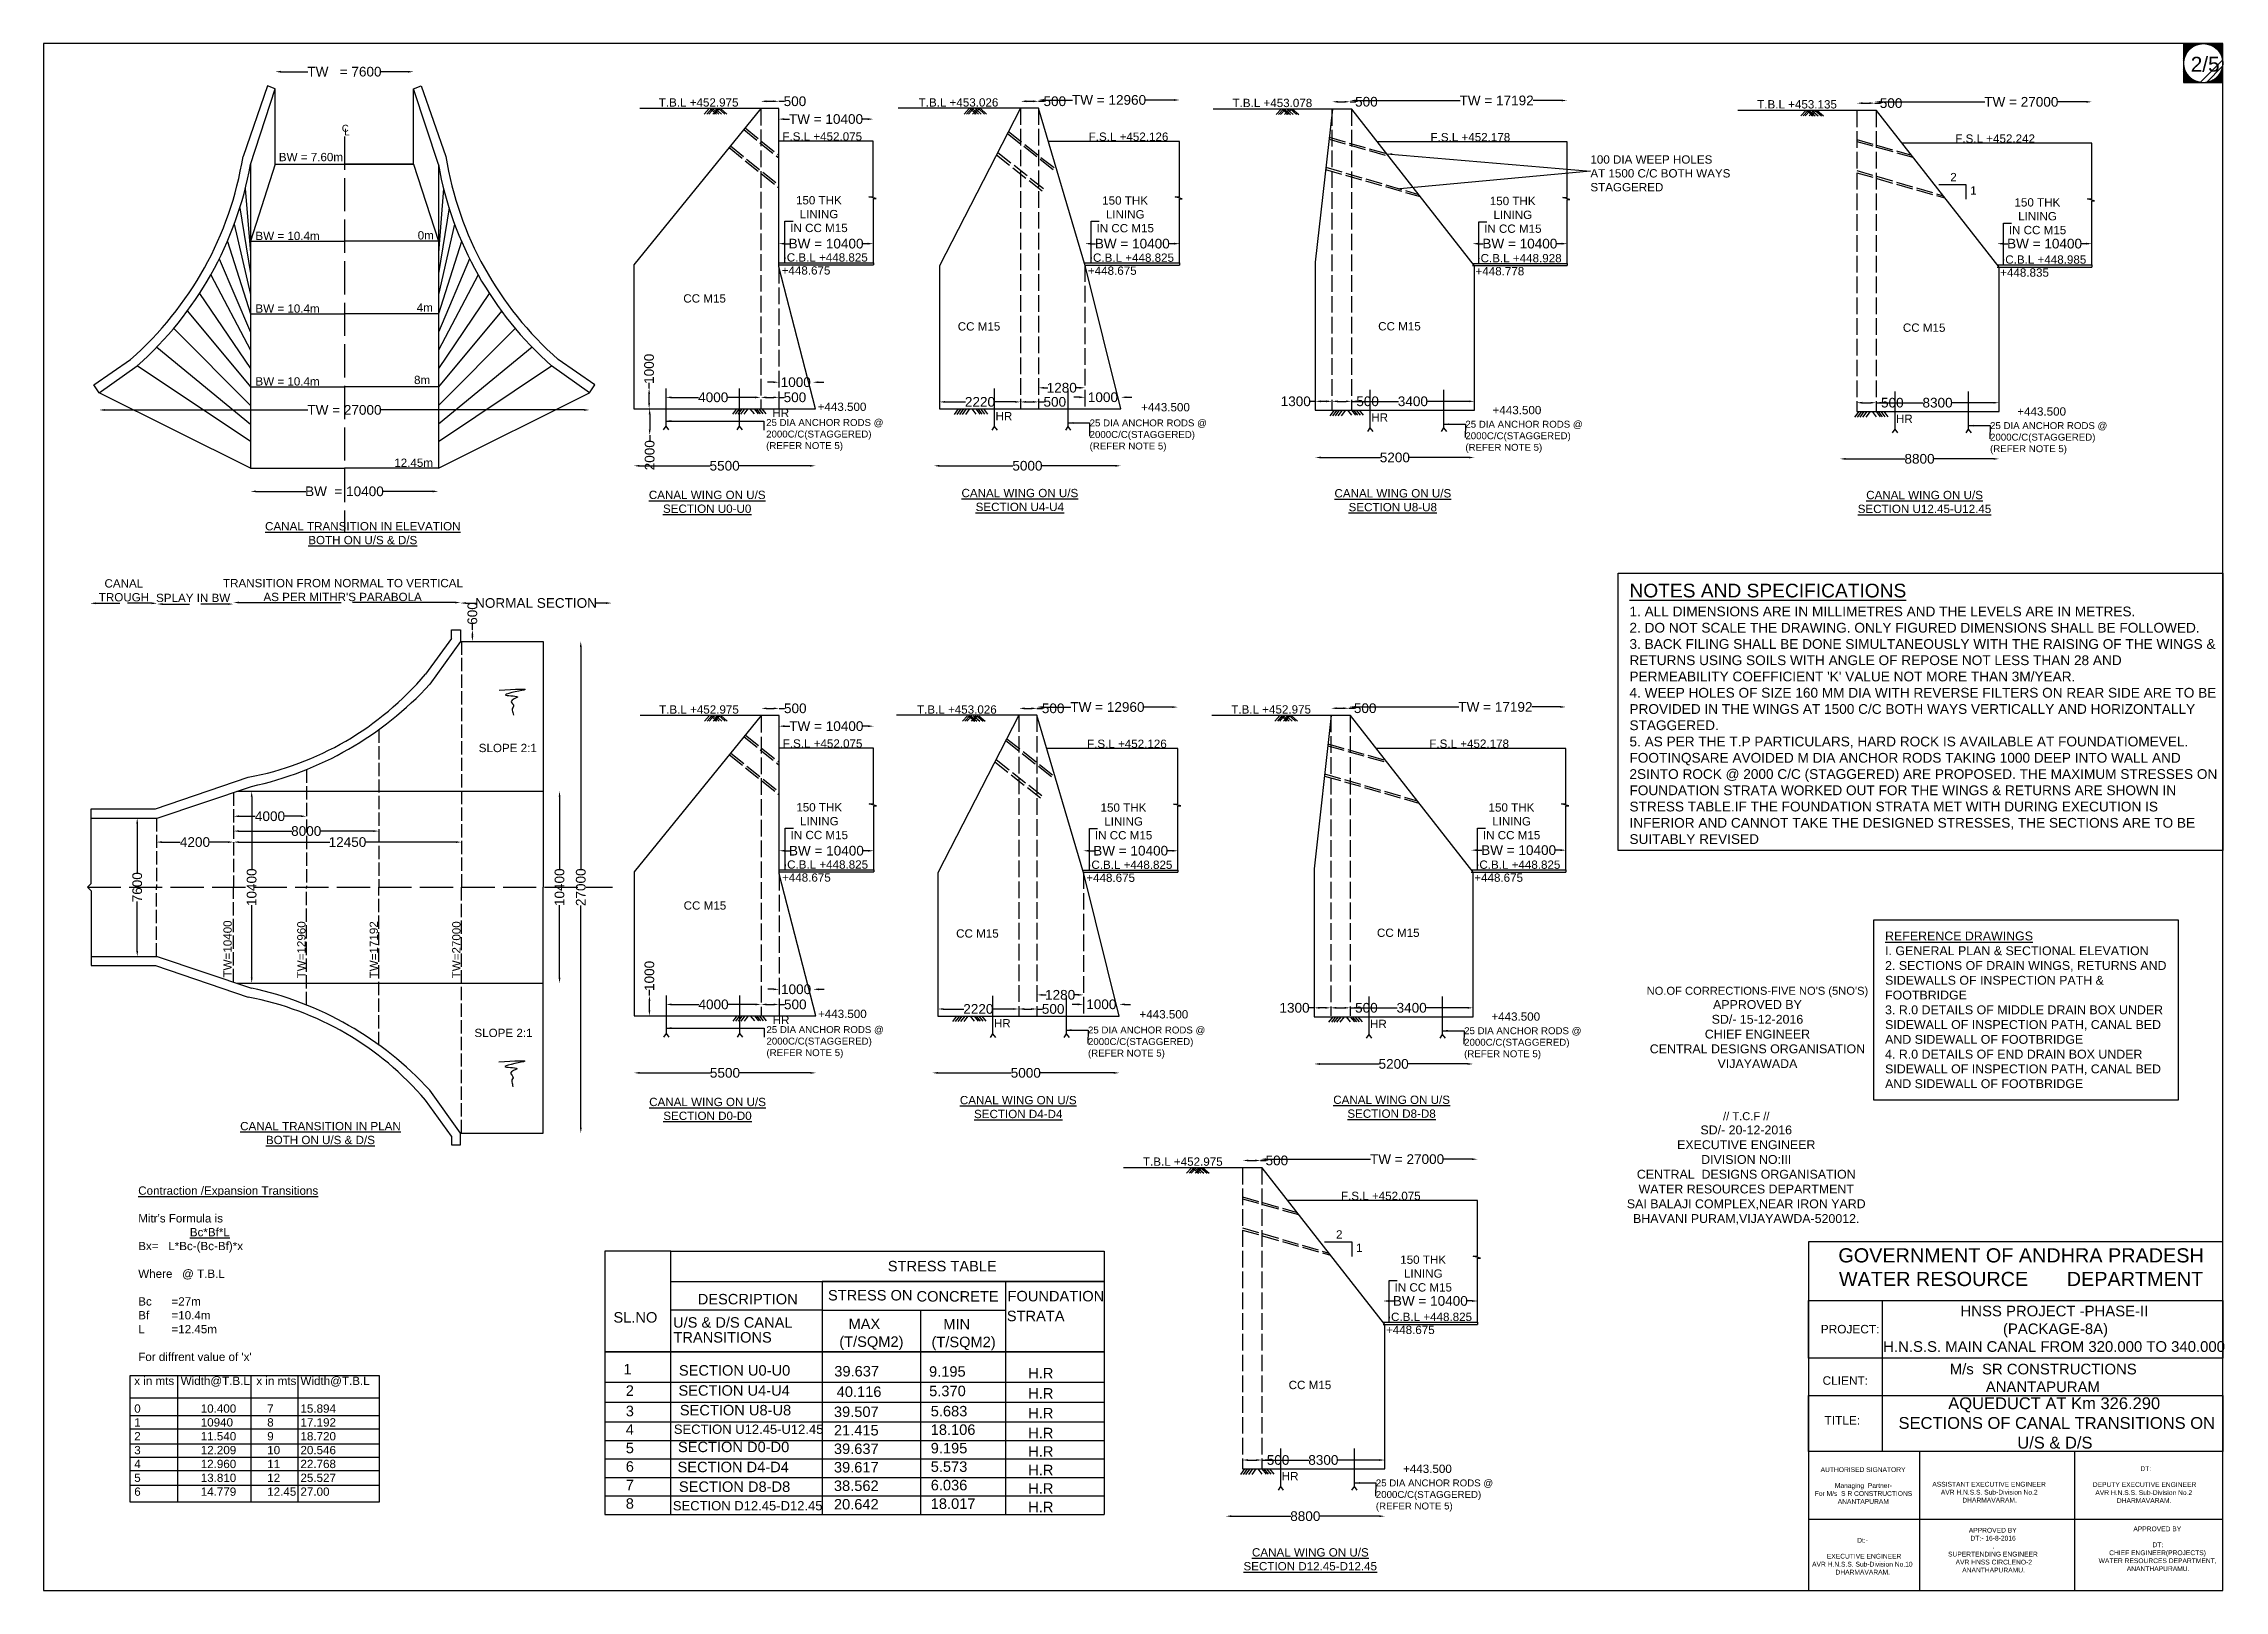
# Model space of a CAD drawing. Header units: millimetres. Extents: x 5124 to 2235148, y 2311 to 45645139.
# Drawn here: x 2156427 to 2235148, y 45589287 to 45645139 of the extents above.
import ezdxf

# ---------------------------------------------------------------- set-up
doc = ezdxf.new("R2010")
doc.units = ezdxf.units.MM
doc.header["$MEASUREMENT"] = 0
doc.linetypes.add('ACAD_ISO02W100', pattern=[15, 12, -3])
for name, color, linetype in [('DIMENSION', 7, 'Continuous'), ('DRAWING', 7, 'Continuous'), ('TEXT', 7, 'Continuous')]:
    doc.layers.add(name, color=color, linetype=linetype)
doc.styles.get("Standard").update_dxf_attribs({"font": 'arial.ttf', "height": 350})
doc.dimstyles.get("Standard").update_dxf_attribs({"dimtxt": 225, "dimasz": 200, "dimexe": 0.18, "dimexo": 0.0625, "dimgap": 0.09, "dimtad": 0, "dimdec": 0, "dimzin": 0, "dimdsep": 46, "dimtxsty": 'Standard', "dimcen": 0.09, "dimse1": 1, "dimse2": 1, "dimadec": 0, "dimazin": 0, "dimtfac": 1, "dimtdec": 0, "dimtofl": 0, "dimtmove": 0, "dimatfit": 3, "dimfxl": 1, "dimtolj": 1, "dimtzin": 0, "dimarcsym": 0})

msp = doc.modelspace()

# ---------------------------------------------------------------- texts
at = {"layer": 'DRAWING', "char_height": 300, "attachment_point": 1}
for s, insert, width in [('\\pi11.937;C.B.L +448.825', (2183240.9, 45637567.8), 2910.503), ('\\pi11.937;C.B.L +448.825', (2194295.5, 45637559.2), 2910.503), ('\\pi12.755;C.B.L +448.928', (2208286.5, 45637541.1), 2910.503), ('\\pi11.937;C.B.L +448.985', (2227226.8, 45637491.2), 2910.503), ('\\pi18.28;HR', (2182714.9, 45631953), 603), ('\\pi18.28;HR', (2190769.9, 45631837.2), 603), ('\\pi18.28;HR', (2204333.5, 45631790.4), 603), ('\\pi18.28;HR', (2223273.7, 45631740.5), 603), ('\\pi11.937;C.B.L +448.825', (2183253.1, 45615647.5), 2910.503), ('\\pi11.937;C.B.L +448.825', (2194237.1, 45615638.5), 2910.503), ('\\pi11.937;C.B.L +448.825', (2208242.3, 45615642), 2910.503), ('\\pi18.28;HR', (2182727.1, 45610032.6), 603), ('\\pi18.28;HR', (2190711.4, 45609916.5), 603), ('\\pi18.28;HR', (2204289.3, 45609891.3), 603), ('\\pi11.937;C.B.L +448.825', (2205054.5, 45599313.6), 2910.503), ('\\pi18.28;HR', (2201101.5, 45593562.9), 603)]:
    msp.add_mtext(s, dxfattribs=dict(at, insert=insert, width=width))
at = {"layer": 'TEXT'}
for s, height, p in [('STRESS TABLE', 377.978, (2186900.2, 45600807.2)), ('DESCRIPTION ', 377.978, (2180039.1, 45599614.8)), ('STRESS ON ', 377.98, (2184740.1, 45599755.7)), ('FOUNDATION', 377.98, (2191221.3, 45599722.8)), ('SL.NO ', 377.98, (2176996.6, 45598956.5)), ('U/S & D/S CANAL ', 377.978, (2179148.2, 45598773.7)), ('MAX', 377.98, (2185482.2, 45598721.7)), ('MIN', 377.98, (2188904.3, 45598708.8)), ('STRATA', 377.98, (2191196.5, 45599007.6)), ('TRANSITIONS', 377.978, (2179162.3, 45598236)), ('1', 378, (2177358.8, 45597088.1)), ('2', 378, (2177441, 45596311.5)), ('SECTION U4-U4', 377.978, (2179343.9, 45596316.9)), ('SECTION U0-U0', 377.978, (2179358.5, 45597041.9)), ('39.637', 377.98, (2184968.5, 45597011.3)), ('9.195', 377.98, (2188389.2, 45597003)), ('H.R', 377.98, (2191968.8, 45596941.6)), ('3', 378, (2177441.2, 45595575.3)), ('SECTION U8-U8', 377.978, (2179392.8, 45595606.8)), ('39.507', 377.98, (2184955.4, 45595548.1)), ('40.116', 377.98, (2185056.3, 45596272.8)), ('5.370', 377.98, (2188393.1, 45596298.8)), ('5.683', 377.98, (2188449.8, 45595570.7)), ('H.R', 377.98, (2191968.8, 45596215.3)), ('4', 378, (2177441.2, 45594907.4)), ('SECTION U12.45-U12.45', 336.048, (2179175.7, 45594938.9)), ('21.415', 377.98, (2184955.4, 45594880.2)), ('18.106', 377.98, (2188449.8, 45594902.8)), ('H.R', 377.98, (2191968.8, 45595498.6)), ('H.R', 377.98, (2191968.8, 45594781.9)), ('5', 378, (2177441.2, 45594239.5)), ('SECTION D0-D0', 377.978, (2179324.7, 45594279)), ('39.637', 377.98, (2184955.4, 45594212.3)), ('9.195', 377.98, (2188449.8, 45594234.9)), ('H.R', 377.98, (2191968.8, 45594114)), ('6', 378, (2177441.2, 45593571.6)), ('SECTION D4-D4', 377.978, (2179310.1, 45593554)), ('39.617', 377.98, (2184955.4, 45593544.4)), ('5.573', 377.98, (2188449.8, 45593567)), ('H.R', 377.98, (2191968.8, 45593446.1)), ('7', 378, (2177441.2, 45592903.7)), ('SECTION D8-D8', 377.978, (2179359, 45592843.9)), ('38.562', 377.98, (2184955.4, 45592876.5)), ('6.036', 377.98, (2188449.8, 45592899.1)), ('H.R', 377.98, (2191968.8, 45592778.2)), ('8', 378, (2177441.2, 45592235.8)), ('SECTION D12.45-D12.45', 336.048, (2179141.9, 45592176)), ('20.642', 377.98, (2184955.4, 45592208.6)), ('18.017', 377.98, (2188449.8, 45592231.2)), ('H.R', 377.98, (2191968.8, 45592110.3))]:
    msp.add_text(s, height=height, dxfattribs=at).set_placement(p)
at = {"layer": 'TEXT', "attachment_point": 1}
for s, insert, char_height, width in [('2/5', (2233934.7, 45644662.5), 536.07, 760.794), ('\\pi409.66;T.B.L +452.975', (2178222.7, 45643164.5), 300, 3670.343), ('\\pi410.89;T.B.L +453.026', (2187602, 45643164.5), 300, 3670.343), ('\\pi410.48;T.B.L +453.078', (2198933, 45643146.4), 300, 3670.343), ('\\pi409.66;T.B.L +453.135', (2217873.3, 45643096.4), 300, 3670.343), ('\\pi122.16;C', (2167068.5, 45642206.8), 250, 465.324), ('\\pi154.56;L', (2167124.5, 45642071.2), 250, 465.324), ('\\pi421.94;F.S.L +452.075', (2182673, 45641936.2), 300, 3670.343), ('\\pi423.17;F.S.L +452.126', (2193727.6, 45641927.6), 300, 3670.343), ('\\pi422.76;F.S.L +452.178', (2206068.3, 45641909.5), 300, 3670.343), ('\\pi424.6;F.S.L +452.242', (2225008.6, 45641859.6), 300, 3670.343), ('\\pi705.26;BW = 7.60m', (2164212.2, 45641191.9), 300, 3670.343), ('100 DIA WEEP HOLES\\PAT 1500 C/C BOTH WAYS\\PSTAGGERED', (2212262.6, 45641104.4), 300, 5845.925), ('\\pi7.6392;2', (2225245.1, 45640468), 300, 213.982), ('\\pi225.68;150 THK \\P\\pi359.21;LINING \\P\\pi21.043;IN CC M15', (2183358.7, 45639632.8), 300, 2058.798), ('\\pi225.68;150 THK \\P\\pi359.21;LINING \\P\\pi21.043;IN CC M15', (2194413.2, 45639624.2), 300, 2058.798), ('\\pi225.68;150 THK \\P\\pi359.21;LINING \\P\\pi21.043;IN CC M15', (2208404.2, 45639606.1), 300, 2058.798), ('\\pi51.739;1', (2225921.7, 45639987), 300, 213.982), ('\\pi225.68;150 THK \\P\\pi359.21;LINING \\P\\pi21.043;IN CC M15', (2227344.5, 45639556.1), 300, 2058.798), ('\\pi705.26;BW = 10.4m', (2163368.4, 45638344.8), 300, 3670.343), ('\\pi1566.3;0m', (2168363.9, 45638365.7), 300, 3670.343), ('\\pi525.58; +448.675', (2182426.8, 45637098.6), 300, 2910.503), ('\\pi525.58; +448.675', (2193481.3, 45637090), 300, 2910.503), ('\\pi526.4; +448.778', (2207472.3, 45637071.9), 300, 2910.503), ('\\pi525.58; +448.835', (2226412.6, 45637022), 300, 2910.503), ('\\pi11.937;CC M15', (2179506.2, 45636087.3), 300, 1523.259), ('\\pi705.26;BW = 10.4m', (2163368.4, 45635721), 300, 3670.343), ('\\pi1560.2;4m', (2168336.1, 45635756.3), 300, 3670.343), ('\\pi11.937;CC M15', (2189412.9, 45635077.5), 300, 1523.259), ('\\pi11.937;CC M15', (2204589.5, 45635081.6), 300, 1523.259), ('\\pi11.937;CC M15', (2223529.8, 45635031.7), 300, 1523.259), ('\\pi705.26;BW = 10.4m', (2163368.4, 45633091.3), 300, 3670.343), ('\\pi1566.1;8m', (2168232, 45633145), 300, 3670.343), ('\\pi1.5; +443.500', (2184249.4, 45632175), 300, 1859.071), ('\\pi1.5; +443.500', (2195926.4, 45632159.6), 300, 1859.071), ('25 DIA ANCHOR RODS @ 2000C/C(STAGGERED)\\P(REFER NOTE 5)', (2182508.2, 45631582.1), 250, 5223.46), ('25 DIA ANCHOR RODS @ 2000C/C(STAGGERED)\\P(REFER NOTE 5)', (2194185.2, 45631566.8), 250, 5223.46), ('25 DIA ANCHOR RODS @ 2000C/C(STAGGERED)\\P(REFER NOTE 5)', (2207748.7, 45631520), 250, 5223.46), ('\\pi1.5; +443.500', (2208613.7, 45632055.9), 300, 1859.071), ('25 DIA ANCHOR RODS @ 2000C/C(STAGGERED)\\P(REFER NOTE 5)', (2226689, 45631470.1), 250, 5223.46), ('\\pi1.5; +443.500', (2227554, 45632006), 300, 1859.071), ('\\pi1091.5; 12.45m', (2167877.4, 45630154.6), 300, 3670.343), ('\\pi11.937;{\\LCANAL WING ON U/S \\P\\pi522.2;SECTION U0-U0}', (2178261.9, 45628994.2), 300, 4195.838), ('\\pi11.937;{\\LCANAL WING ON U/S \\P\\pi522.3;SECTION U4-U4}', (2189548.3, 45629060.1), 300, 4195.838), ('\\pi11.937;{\\LCANAL WING ON U/S \\P\\pi521.38;SECTION U8-U8}', (2203012.1, 45629051.1), 300, 4195.838), ('\\pi704.64;{\\LCANAL WING ON U/S \\P\\pi397.58;SECTION U12.45-U12.45}', (2221513.4, 45628988.3), 300, 5581.253), ('\\pi190.78;{\\LCANAL TRANSITION IN ELEVATION \\P\\pi1749.8;BOTH ON U/S & D/S}', (2164230.3, 45627861.8), 300, 7382.451), ('\\pi1154.3;CANAL \\P\\pi948.98;TROUGH', (2157469.9, 45625797.9), 300, 3670.343), ('\\pi507.78;SPLAY IN BW', (2159978.1, 45625274.6), 300, 3670.343), ("\\pi92.147;TRANSITION FROM NORMAL TO VERTICAL\\P\\pi1552.4;AS PER MITHR'S PARABOLA", (2162810.1, 45625808.6), 300, 8821.469), ("{\\H1.4062x;\\LNOTES AND SPECIFICATIONS  \\P}1. ALL DIMENSIONS ARE IN MILLIMETRES AND THE LEVELS ARE IN METRES. \\P2. DO NOT SCALE THE DRAWING. ONLY FIGURED DIMENSIONS SHALL BE FOLLOWED.\\P3. BACK FILING SHALL BE DONE SIMULTANEOUSLY WITH THE RAISING OF THE WINGS & RETURNS USING SOILS WITH ANGLE OF REPOSE NOT LESS THAN 28 AND PERMEABILITY COEFFICIENT 'K' VALUE NOT MORE THAN 3M/YEAR. \\P4. WEEP HOLES OF SIZE 160 MM DIA WITH REVERSE FILTERS ON REAR SIDE ARE TO BE PROVIDED IN THE WINGS AT 1500 C/C BOTH WAYS VERTICALLY AND HORIZONTALLY STAGGERED. \\P5. AS PER THE T.P PARTICULARS, HARD ROCK IS AVAILABLE AT FOUNDATIOMEVEL. FOOTINQSARE AVOIDED M DIA ANCHOR RODS TAKING 1000 DEEP INTO WALL AND 2SINTO ROCK @ 2000 C/C (STAGGERED) ARE PROPOSED. THE MAXIMUM STRESSES ON FOUNDATION STRATA WORKED OUT FOR THE WINGS & RETURNS ARE SHOWN IN STRESS TABLE.IF THE FOUNDATION STRATA MET WITH DURING EXECUTION IS INFERIOR AND CANNOT TAKE THE DESIGNED STRESSES, THE SECTIONS ARE TO BE SUITABLY REVISED ", (2213672.3, 45625636.1), 352.1814, 21291.819), ('\\pi409.66;T.B.L +452.975', (2178234.9, 45621244.1), 300, 3670.343), ('\\pi410.89;T.B.L +453.026', (2187543.6, 45621243.8), 300, 3670.343), ('\\pi409.66;T.B.L +452.975', (2198888.8, 45621247.3), 300, 3670.343), ('\\pi834.69;SLOPE 2:1', (2171298.7, 45619855.2), 300, 3670.343), ('\\pi421.94;F.S.L +452.075', (2182685.2, 45620015.8), 300, 3670.343), ('\\pi423.17;F.S.L +452.126', (2193669.2, 45620006.9), 300, 3670.343), ('\\pi422.76;F.S.L +452.178', (2206024.1, 45620010.4), 300, 3670.343), ('\\pi225.68;150 THK \\P\\pi359.21;LINING \\P\\pi21.043;IN CC M15', (2183370.9, 45617712.4), 300, 2058.798), ('\\pi225.68;150 THK \\P\\pi359.21;LINING \\P\\pi21.043;IN CC M15', (2194354.8, 45617703.5), 300, 2058.798), ('\\pi225.68;150 THK \\P\\pi359.21;LINING \\P\\pi21.043;IN CC M15', (2208360, 45617707), 300, 2058.798), ('\\pi525.58; +448.675', (2182439, 45615178.3), 300, 2910.503), ('\\pi525.58; +448.675', (2193422.9, 45615169.3), 300, 2910.503), ('\\pi525.58; +448.675', (2207428.2, 45615172.8), 300, 2910.503), ('\\pi11.937;CC M15', (2179518.4, 45614166.9), 300, 1523.259), ('\\pi11.937;CC M15', (2189354.5, 45613156.8), 300, 1523.259), ('\\pi11.937;CC M15', (2204545.3, 45613182.5), 300, 1523.259), ('{\\LREFERENCE DRAWINGS  \\P}I. GENERAL PLAN & SECTIONAL ELEVATION \\P2. SECTIONS OF DRAIN WINGS, RETURNS AND SIDEWALLS OF INSPECTION PATH & FOOTBRIDGE \\P3. R.0 DETAILS OF MIDDLE DRAIN BOX UNDER SIDEWALL OF INSPECTION PATH, CANAL BED AND SIDEWALL OF FOOTBRIDGE \\P4. R.0 DETAILS OF END DRAIN BOX UNDER SIDEWALL OF INSPECTION PATH, CANAL BED AND SIDEWALL OF FOOTBRIDGE ', (2222899.2, 45613077.6), 320.0065, 10511.385), ('\\pi1.5; +443.500', (2184261.6, 45610254.6), 300, 1859.071), ('\\pi1.5; +443.500', (2195868, 45610238.9), 300, 1859.071), ('\\pi1.5; +443.500', (2208569.5, 45610156.8), 300, 1859.071), ('\\pi834.69;SLOPE 2:1', (2171143.3, 45609567.2), 300, 3670.343), ('25 DIA ANCHOR RODS @ 2000C/C(STAGGERED)\\P(REFER NOTE 5)', (2182520.4, 45609661.7), 250, 5223.46), ('25 DIA ANCHOR RODS @ 2000C/C(STAGGERED)\\P(REFER NOTE 5)', (2194126.7, 45609646.1), 250, 5223.46), ('25 DIA ANCHOR RODS @ 2000C/C(STAGGERED)\\P(REFER NOTE 5)', (2207704.5, 45609620.9), 250, 5223.46), ('\\pi11.937;{\\LCANAL WING ON U/S \\P\\pi522.2;SECTION D0-D0}', (2178274.1, 45607073.8), 300, 4195.838), ('\\pi11.937;{\\LCANAL WING ON U/S \\P\\pi522.3;SECTION D4-D4}', (2189489.9, 45607139.4), 300, 4195.838), ('\\pi11.937;{\\LCANAL WING ON U/S \\P\\pi521.38;SECTION D8-D8}', (2202967.9, 45607152), 300, 4195.838), ('\\pi286.26;{\\LCANAL TRANSITION IN PLAN \\P\\pi1216.5;BOTH ON U/S & D/S}', (2163235, 45606201.4), 300, 6315.909), ('\\pi409.66;T.B.L +452.975', (2195701.1, 45604918.8), 300, 3670.343), ("{\\LContraction /Expansion Transitions\\P\\pi3544.6;\\P\\pi0;}Mitr's Formula is\\P                {\\LBc*Bf*L}\\PBx=   L*Bc-(Bc-Bf)*x\\P\\PWhere   @ T.B.L\\P\\PBc  ^I=27m\\PBf^I=10.4m\\PL^I=12.45m\\P\\PFor diffrent value of 'x'", (2159841.7, 45603872.5), 300, 7089.276), ('\\pi421.94;F.S.L +452.075', (2202836.3, 45603681.9), 300, 3670.343), ('\\pi7.6392;2', (2203072.8, 45602290.3), 300, 213.982), ('\\pi51.739;1', (2203749.4, 45601809.4), 300, 213.982), ('\\pi225.68;150 THK \\P\\pi359.21;LINING \\P\\pi21.043;IN CC M15', (2205172.3, 45601378.5), 300, 2058.798), ('CONCRETE', (2187937.7, 45600094), 377.98, 3053.734), ('\\pi3425.1;HNSS PROJECT -PHASE-II\\P\\pi4807.6; (PACKAGE-8A)\\P\\pi634.56;H.N.S.S. MAIN CANAL FROM 320.000 TO 340.000', (2222197.2, 45599567.4), 384.787, 13538.721), ('(T/SQM2)', (2185148.7, 45598458.9), 377.98, 2071.287), ('(T/SQM2)', (2188477.6, 45598447.1), 377.98, 2071.287), ('\\pi525.58; +448.675', (2204240.4, 45598844.4), 300, 2910.503), ('PROJECT:', (2220578, 45598873.2), 306.51, 2859.875), ('\\pi1569;M/s  SR CONSTRUCTIONS \\P\\pi2869.2;ANANTAPURAM', (2223665, 45597471.4), 384.787, 9819.319), ('x in mts  Width@T.B.L  x in mts^IWidth@T.B.L\\P\\P0^I^I10.400^I7^I15.894\\P1^I^I10940^I^I8^I17.192\\P2^I^I11.540^I9^I18.720\\P3^I^I12.209^I10^I20.546\\P4^I^I12.960^I11^I22.768^I\\P5^I^I13.810^I12^I25.527\\P6^I^I14.779^I12.45^I27.00 ', (2159698.4, 45597003.8), 300, 8708.672), ('\\pi11.937;CC M15', (2201357.6, 45596854.1), 300, 1523.259), ('CLIENT:', (2220642.9, 45597018.1), 306.51, 2859.875), ('\\pi2810.7;AQUEDUCT AT Km 326.290\\P\\pi851.2; SECTIONS OF CANAL TRANSITIONS ON                       \\P\\pi5303.1;U/S & D/S ', (2222367.9, 45596257.9), 426.641, 13244.103), ('TITLE:', (2220713.5, 45595581.6), 306.51, 1662.103), ('\\pi1.5; +443.500', (2205381.7, 45593828.4), 300, 1859.071), ('\\pi2796.7;AUTHORISED SIGNATORY\\P\\pi4328.7;\\P\\pi3310.1;Managing  Partner-\\P\\pi2584.5;For M/s  S R CONSTRUCTIONS\\P\\pi3414.1;ANANTAPURAM', (2217775.2, 45593734.3), 172.483, 8657.457), ('\\pi4078.2;  DT:\\P\\pi4328.7;\\P\\pi2429; DEPUTY EXECUTIVE ENGINEER\\P\\pi2587.5;AVR H.N.S.S. Sub-Division No.2\\P\\pi3364.5;DHARMAVARAM.', (2227901.8, 45593768.1), 172.483, 8657.457), ('25 DIA ANCHOR RODS @ 2000C/C(STAGGERED)\\P(REFER NOTE 5)', (2204516.8, 45593292.5), 250, 5223.46), ('\\pi4328.7;\\P\\P\\pi2281.7;ASSISTANT EXECUTIVE ENGINEER\\P\\pi2587.5;AVR H.N.S.S. Sub-Division No.2\\P\\pi3364.5;DHARMAVARAM.', (2222323.5, 45593781.6), 172.483, 8657.457), ('\\pi4147.7;Dt:- \\P\\pi4328.7;\\P\\pi2917.7;  EXECUTIVE ENGINEER\\P\\pi2519.9;AVR H.N.S.S. Sub-Division No.10\\P\\pi3364.5;DHARMAVARAM.', (2217744.6, 45591182.1), 172.483, 8657.457), ('\\pi3466;APPROVED BY\\P\\pi3526.6;DT:- 16-8-2016\\P\\pi4316.7;.  \\P\\pi2715.7;SUPERTENDING ENGINEER                \\P\\pi2922.5; AVR HNSS CIRCLENO-2\\P\\pi0;^I^I^I^I       ANANTHAPURAMU.', (2222456.2, 45591545.7), 172.483, 8657.457), ('\\pi3466;APPROVED BY\\P\\pi4328.7;\\P\\pi4154.5;DT:   \\P\\pi2592;CHIEF ENGINEER(PROJECTS)                \\P\\pi2212.3;WATER RESOURCES DEPARTMENT,\\P\\pi0;^I^I^I^I       ANANTHAPURAMU.', (2228396.3, 45591594.4), 172.483, 8657.457), ('\\pi704.64;{\\LCANAL WING ON U/S \\P\\pi397.58;SECTION D12.45-D12.45}', (2199341.2, 45590810.7), 300, 5581.253)]:
    msp.add_mtext(s, dxfattribs=dict(at, insert=insert, char_height=char_height, width=width))
at = {"layer": 'TEXT', "char_height": 300, "width": 3670.343, "attachment_point": 1, "rotation": 90}
for s, insert in [('\\pi819.24;TW=10400', (2162916.2, 45610598.2)), ('\\pi819.24;TW=12960', (2165581, 45610567)), ('\\pi820.27;TW=17192', (2168197.1, 45610567)), ('\\pi819.24;TW=27000', (2171175, 45610567))]:
    msp.add_mtext(s, dxfattribs=dict(at, insert=insert))
at = {"layer": 'TEXT', "color": 7, "attachment_point": 5}
for s, insert, char_height, width in [("{\\H0.52262x;NO.OF CORRECTIONS-FIVE NO'S (5NO'S)}\\P{\\H0.58069x;APPROVED BY \\PSD/- 15-12-2016\\PCHIEF ENGINEER\\PCENTRAL DESIGNS ORGANISATION\\PVIJAYAWADA}", (2218292.1, 45609612.4), 551.08, 7990.685), ('{\\H0.52262x;// T.C.F //\\H1.1111x; \\PSD/- 20-12-2016\\PEXECUTIVE ENGINEER\\PDIVISION NO:III\\PCENTRAL  DESIGNS ORGANISATION\\PWATER RESOURCES DEPARTMENT \\PSAI BALAJI COMPLEX,NEAR IRON YARD\\PBHAVANI PURAM,VIJAYAWDA-520012.}', (2217887.7, 45604523.8), 551.08, 18859.34), ('GOVERNMENT OF ANDHRA PRADESH\\PWATER RESOURCE       DEPARTMENT', (2227809, 45600954.9), 511.969, 14600.719)]:
    msp.add_mtext(s, dxfattribs=dict(at, insert=insert, char_height=char_height, width=width))

# ---------------------------------------------------------------- blocks, each defined once
blk = doc.blocks.new('*D75')
at = {"layer": 'Defpoints', "color": 0, "transparency": 16777216}
for p in [(2169781, 45644123), (2164790, 45643502), (2169781, 45643502)]:
    blk.add_point(p, dxfattribs=at)
at = {"layer": 'DIMENSION', "color": 0, "lineweight": -2, "transparency": 16777216}
for p, q in [((2164990, 45644123), (2165964, 45644123)), ((2169581, 45644123), (2168607, 45644123))]:
    blk.add_line(p, q, dxfattribs=at)
at = {"layer": 'DIMENSION', "color": 0, "transparency": 16777216}
for points in [[(2164990, 45644156), (2164990, 45644090), (2164790, 45644123)], [(2169581, 45644156), (2169581, 45644090), (2169781, 45644123)]]:
    blk.add_solid(points, dxfattribs=at)
at = {"layer": 'DIMENSION', "color": 0, "transparency": 16777216, "insert": (2167286, 45644123), "char_height": 350, "attachment_point": 5}
blk.add_mtext('\\A1;TW   = 7600', dxfattribs=at)
blk = doc.blocks.new('*D76')
at = {"layer": 'Defpoints', "color": 0, "transparency": 16777216}
for p in [(2158435, 45632531), (2176136, 45632531), (2176136, 45631910)]:
    blk.add_point(p, dxfattribs=at)
at = {"layer": 'DIMENSION', "color": 0, "lineweight": -2, "transparency": 16777216}
for p, q in [((2158635, 45631910), (2165964, 45631910)), ((2175936, 45631910), (2168607, 45631910))]:
    blk.add_line(p, q, dxfattribs=at)
at = {"layer": 'DIMENSION', "color": 0, "transparency": 16777216}
for points in [[(2158635, 45631943), (2158635, 45631876), (2158435, 45631910)], [(2175936, 45631943), (2175936, 45631876), (2176136, 45631910)]]:
    blk.add_solid(points, dxfattribs=at)
at = {"layer": 'DIMENSION', "color": 0, "transparency": 16777216, "insert": (2167286, 45631910), "char_height": 350, "attachment_point": 5}
blk.add_mtext('\\A1;TW = 27000', dxfattribs=at)
blk = doc.blocks.new('*D77')
at = {"layer": 'Defpoints', "color": 0, "transparency": 16777216}
for p in [(2163895, 45629813), (2170676, 45629813), (2170676, 45628970)]:
    blk.add_point(p, dxfattribs=at)
at = {"layer": 'DIMENSION', "color": 0, "lineweight": -2, "transparency": 16777216}
for p, q in [((2164095, 45628970), (2165895, 45628970)), ((2170476, 45628970), (2168676, 45628970))]:
    blk.add_line(p, q, dxfattribs=at)
at = {"layer": 'DIMENSION', "color": 0, "transparency": 16777216}
for points in [[(2164095, 45629003), (2164095, 45628937), (2163895, 45628970)], [(2170476, 45629003), (2170476, 45628937), (2170676, 45628970)]]:
    blk.add_solid(points, dxfattribs=at)
at = {"layer": 'DIMENSION', "color": 0, "transparency": 16777216, "insert": (2167286, 45628970), "char_height": 350, "attachment_point": 5}
blk.add_mtext('\\A1;BW  = 10400', dxfattribs=at)
blk = doc.blocks.new('*D79')
at = {"layer": 'Defpoints', "color": 0, "transparency": 16777216}
for p in [(2182320, 45642792), (2182962, 45643055), (2182962, 45642792)]:
    blk.add_point(p, dxfattribs=at)
at = {"layer": 'DIMENSION', "color": 0, "lineweight": -2, "transparency": 16777216}
for p, q in [((2182520, 45643055), (2182762, 45643055)), ((2182962, 45643055), (2183162, 45643055))]:
    blk.add_line(p, q, dxfattribs=at)
at = {"layer": 'DIMENSION', "color": 0, "transparency": 16777216}
for points in [[(2182520, 45643089), (2182520, 45643022), (2182320, 45643055)], [(2182762, 45643089), (2182762, 45643022), (2182962, 45643055)]]:
    blk.add_solid(points, dxfattribs=at)
at = {"layer": 'DIMENSION', "color": 0, "transparency": 16777216, "insert": (2183548, 45643055), "char_height": 350, "attachment_point": 5}
blk.add_mtext('\\A1;500', dxfattribs=at)
blk = doc.blocks.new('*D80')
at = {"layer": 'Defpoints', "color": 0, "transparency": 16777216}
for p in [(2186376, 45642413), (2182962, 45642330), (2186376, 45641615)]:
    blk.add_point(p, dxfattribs=at)
at = {"layer": 'DIMENSION', "color": 0, "lineweight": -2, "transparency": 16777216}
for p, q in [((2183162, 45642413), (2183348, 45642413)), ((2186176, 45642413), (2185990, 45642413))]:
    blk.add_line(p, q, dxfattribs=at)
at = {"layer": 'DIMENSION', "color": 0, "transparency": 16777216}
for points in [[(2183162, 45642446), (2183162, 45642379), (2182962, 45642413)], [(2186176, 45642446), (2186176, 45642379), (2186376, 45642413)]]:
    blk.add_solid(points, dxfattribs=at)
at = {"layer": 'DIMENSION', "color": 0, "transparency": 16777216, "insert": (2184669, 45642413), "char_height": 350, "attachment_point": 5}
blk.add_mtext('\\A1;TW = 10400', dxfattribs=at)
blk = doc.blocks.new('*D81')
at = {"layer": 'Defpoints', "color": 0, "transparency": 16777216}
for p in [(2182962, 45637692), (2186379, 45637914), (2186379, 45637692)]:
    blk.add_point(p, dxfattribs=at)
at = {"layer": 'DIMENSION', "color": 0, "lineweight": -2, "transparency": 16777216}
for p, q in [((2183162, 45637914), (2183348, 45637914)), ((2186179, 45637914), (2185993, 45637914))]:
    blk.add_line(p, q, dxfattribs=at)
at = {"layer": 'DIMENSION', "color": 0, "transparency": 16777216}
for points in [[(2183162, 45637948), (2183162, 45637881), (2182962, 45637914)], [(2186179, 45637948), (2186179, 45637881), (2186379, 45637914)]]:
    blk.add_solid(points, dxfattribs=at)
at = {"layer": 'DIMENSION', "color": 0, "transparency": 16777216, "insert": (2184671, 45637914), "char_height": 350, "attachment_point": 5}
blk.add_mtext('\\A1;BW = 10400', dxfattribs=at)
blk = doc.blocks.new('*D82')
at = {"layer": 'Defpoints', "color": 0, "transparency": 16777216}
for p in [(2178283, 45632690), (2178884, 45632690), (2178884, 45631956)]:
    blk.add_point(p, dxfattribs=at)
at = {"layer": 'DIMENSION', "color": 0, "lineweight": -2, "transparency": 16777216}
for p, q in [((2178283, 45632690), (2178283, 45632890)), ((2178283, 45632156), (2178283, 45632490))]:
    blk.add_line(p, q, dxfattribs=at)
at = {"layer": 'DIMENSION', "color": 0, "transparency": 16777216}
for points in [[(2178250, 45632490), (2178317, 45632490), (2178283, 45632690)], [(2178250, 45632156), (2178317, 45632156), (2178283, 45631956)]]:
    blk.add_solid(points, dxfattribs=at)
at = {"layer": 'DIMENSION', "color": 0, "transparency": 16777216, "insert": (2178283, 45633396), "char_height": 350, "attachment_point": 5, "rotation": 90}
blk.add_mtext('\\A1;1000', dxfattribs=at)
blk = doc.blocks.new('*D83')
at = {"layer": 'Defpoints', "color": 0, "transparency": 16777216}
for p in [(2178884, 45632365), (2182311, 45632365), (2182311, 45632365)]:
    blk.add_point(p, dxfattribs=at)
at = {"layer": 'DIMENSION', "color": 0, "lineweight": -2, "transparency": 16777216}
for p, q in [((2179084, 45632365), (2180069, 45632365)), ((2182111, 45632365), (2181127, 45632365))]:
    blk.add_line(p, q, dxfattribs=at)
at = {"layer": 'DIMENSION', "color": 0, "transparency": 16777216}
for points in [[(2179084, 45632398), (2179084, 45632331), (2178884, 45632365)], [(2182111, 45632398), (2182111, 45632331), (2182311, 45632365)]]:
    blk.add_solid(points, dxfattribs=at)
at = {"layer": 'DIMENSION', "color": 0, "transparency": 16777216, "insert": (2180598, 45632365), "char_height": 350, "attachment_point": 5}
blk.add_mtext('\\A1;4000', dxfattribs=at)
blk = doc.blocks.new('*D84')
at = {"layer": 'Defpoints', "color": 0, "transparency": 16777216}
for p in [(2182311, 45632365), (2182962, 45632365), (2182962, 45632365)]:
    blk.add_point(p, dxfattribs=at)
at = {"layer": 'DIMENSION', "color": 0, "lineweight": -2, "transparency": 16777216}
for p, q in [((2182511, 45632365), (2182762, 45632365)), ((2182962, 45632365), (2183162, 45632365))]:
    blk.add_line(p, q, dxfattribs=at)
at = {"layer": 'DIMENSION', "color": 0, "transparency": 16777216}
for points in [[(2182511, 45632398), (2182511, 45632331), (2182311, 45632365)], [(2182762, 45632398), (2182762, 45632331), (2182962, 45632365)]]:
    blk.add_solid(points, dxfattribs=at)
at = {"layer": 'DIMENSION', "color": 0, "transparency": 16777216, "insert": (2183548, 45632365), "char_height": 350, "attachment_point": 5}
blk.add_mtext('\\A1;500', dxfattribs=at)
blk = doc.blocks.new('*D85')
at = {"layer": 'Defpoints', "color": 0, "transparency": 16777216}
for p in [(2184191, 45632911), (2182962, 45632365), (2184191, 45632343)]:
    blk.add_point(p, dxfattribs=at)
at = {"layer": 'DIMENSION', "color": 0, "lineweight": -2, "transparency": 16777216}
for p, q in [((2182762, 45632911), (2182562, 45632911)), ((2184391, 45632911), (2184591, 45632911))]:
    blk.add_line(p, q, dxfattribs=at)
at = {"layer": 'DIMENSION', "color": 0, "transparency": 16777216}
for points in [[(2182762, 45632944), (2182762, 45632878), (2182962, 45632911)], [(2184391, 45632944), (2184391, 45632878), (2184191, 45632911)]]:
    blk.add_solid(points, dxfattribs=at)
at = {"layer": 'DIMENSION', "color": 0, "transparency": 16777216, "insert": (2183577, 45632911), "char_height": 350, "attachment_point": 5}
blk.add_mtext('\\A1;1000', dxfattribs=at)
blk = doc.blocks.new('*D86')
at = {"layer": 'Defpoints', "color": 0, "transparency": 16777216}
for p in [(2177728, 45631956), (2184292, 45631956), (2184292, 45629894)]:
    blk.add_point(p, dxfattribs=at)
at = {"layer": 'DIMENSION', "color": 0, "lineweight": -2, "transparency": 16777216}
for p, q in [((2177928, 45629894), (2180488, 45629894)), ((2184092, 45629894), (2181532, 45629894))]:
    blk.add_line(p, q, dxfattribs=at)
at = {"layer": 'DIMENSION', "color": 0, "transparency": 16777216}
for points in [[(2177928, 45629927), (2177928, 45629860), (2177728, 45629894)], [(2184092, 45629927), (2184092, 45629860), (2184292, 45629894)]]:
    blk.add_solid(points, dxfattribs=at)
at = {"layer": 'DIMENSION', "color": 0, "transparency": 16777216, "insert": (2181010, 45629894), "char_height": 350, "attachment_point": 5}
blk.add_mtext('\\A1;5500', dxfattribs=at)
blk = doc.blocks.new('*D89')
at = {"layer": 'Defpoints', "color": 0, "transparency": 16777216}
for p in [(2191699, 45642792), (2192341, 45643055), (2192341, 45642792)]:
    blk.add_point(p, dxfattribs=at)
at = {"layer": 'DIMENSION', "color": 0, "lineweight": -2, "transparency": 16777216}
for p, q in [((2191899, 45643055), (2192141, 45643055)), ((2192341, 45643055), (2192541, 45643055))]:
    blk.add_line(p, q, dxfattribs=at)
at = {"layer": 'DIMENSION', "color": 0, "transparency": 16777216}
for points in [[(2191899, 45643089), (2191899, 45643022), (2191699, 45643055)], [(2192141, 45643089), (2192141, 45643022), (2192341, 45643055)]]:
    blk.add_solid(points, dxfattribs=at)
at = {"layer": 'DIMENSION', "color": 0, "transparency": 16777216, "insert": (2192928, 45643055), "char_height": 350, "attachment_point": 5}
blk.add_mtext('\\A1;500', dxfattribs=at)
blk = doc.blocks.new('*D87')
at = {"layer": 'Defpoints', "color": 0, "transparency": 16777216}
for p in [(2192341, 45642792), (2197431, 45643102), (2197431, 45641606)]:
    blk.add_point(p, dxfattribs=at)
at = {"layer": 'DIMENSION', "color": 0, "lineweight": -2, "transparency": 16777216}
for p, q in [((2192541, 45643102), (2193565, 45643102)), ((2197231, 45643102), (2196207, 45643102))]:
    blk.add_line(p, q, dxfattribs=at)
at = {"layer": 'DIMENSION', "color": 0, "transparency": 16777216}
for points in [[(2192541, 45643136), (2192541, 45643069), (2192341, 45643102)], [(2197231, 45643136), (2197231, 45643069), (2197431, 45643102)]]:
    blk.add_solid(points, dxfattribs=at)
at = {"layer": 'DIMENSION', "color": 0, "transparency": 16777216, "insert": (2194886, 45643102), "char_height": 350, "attachment_point": 5}
blk.add_mtext('\\A1;TW = 12960', dxfattribs=at)
blk = doc.blocks.new('*D88')
at = {"layer": 'Defpoints', "color": 0, "transparency": 16777216}
for p in [(2194017, 45637683), (2197433, 45637914), (2197433, 45637692)]:
    blk.add_point(p, dxfattribs=at)
at = {"layer": 'DIMENSION', "color": 0, "lineweight": -2, "transparency": 16777216}
for p, q in [((2194217, 45637914), (2194402, 45637914)), ((2197233, 45637914), (2197048, 45637914))]:
    blk.add_line(p, q, dxfattribs=at)
at = {"layer": 'DIMENSION', "color": 0, "transparency": 16777216}
for points in [[(2194217, 45637948), (2194217, 45637881), (2194017, 45637914)], [(2197233, 45637948), (2197233, 45637881), (2197433, 45637914)]]:
    blk.add_solid(points, dxfattribs=at)
at = {"layer": 'DIMENSION', "color": 0, "transparency": 16777216, "insert": (2195725, 45637914), "char_height": 350, "attachment_point": 5}
blk.add_mtext('\\A1;BW = 10400', dxfattribs=at)
blk = doc.blocks.new('*D90')
at = {"layer": 'Defpoints', "color": 0, "transparency": 16777216}
for p in [(2188566, 45631956), (2195314, 45631945), (2195314, 45629894)]:
    blk.add_point(p, dxfattribs=at)
at = {"layer": 'DIMENSION', "color": 0, "lineweight": -2, "transparency": 16777216}
for p, q in [((2188766, 45629894), (2191418, 45629894)), ((2195114, 45629894), (2192462, 45629894))]:
    blk.add_line(p, q, dxfattribs=at)
at = {"layer": 'DIMENSION', "color": 0, "transparency": 16777216}
for points in [[(2188766, 45629927), (2188766, 45629860), (2188566, 45629894)], [(2195114, 45629927), (2195114, 45629860), (2195314, 45629894)]]:
    blk.add_solid(points, dxfattribs=at)
at = {"layer": 'DIMENSION', "color": 0, "transparency": 16777216, "insert": (2191940, 45629894), "char_height": 350, "attachment_point": 5}
blk.add_mtext('\\A1;5000', dxfattribs=at)
blk = doc.blocks.new('*D91')
at = {"layer": 'Defpoints', "color": 0, "transparency": 16777216}
for p in [(2188768, 45632201), (2191686, 45632201), (2191686, 45632201)]:
    blk.add_point(p, dxfattribs=at)
at = {"layer": 'DRAWING', "color": 0, "lineweight": -2, "transparency": 16777216}
for p, q in [((2188968, 45632201), (2189702, 45632201)), ((2191486, 45632201), (2190752, 45632201))]:
    blk.add_line(p, q, dxfattribs=at)
at = {"layer": 'DRAWING', "color": 0, "transparency": 16777216}
for points in [[(2188968, 45632234), (2188968, 45632167), (2188768, 45632201)], [(2191486, 45632234), (2191486, 45632167), (2191686, 45632201)]]:
    blk.add_solid(points, dxfattribs=at)
at = {"layer": 'DRAWING', "color": 0, "transparency": 16777216, "insert": (2190227, 45632201), "char_height": 350, "attachment_point": 5}
blk.add_mtext('\\A1;2220', dxfattribs=at)
blk = doc.blocks.new('*D92')
at = {"layer": 'Defpoints', "color": 0, "transparency": 16777216}
for p in [(2191686, 45632201), (2192341, 45632201), (2192341, 45632201)]:
    blk.add_point(p, dxfattribs=at)
at = {"layer": 'DRAWING', "color": 0, "lineweight": -2, "transparency": 16777216}
for p, q in [((2191886, 45632201), (2192141, 45632201)), ((2192341, 45632201), (2192541, 45632201))]:
    blk.add_line(p, q, dxfattribs=at)
at = {"layer": 'DRAWING', "color": 0, "transparency": 16777216}
for points in [[(2191886, 45632234), (2191886, 45632167), (2191686, 45632201)], [(2192141, 45632234), (2192141, 45632167), (2192341, 45632201)]]:
    blk.add_solid(points, dxfattribs=at)
at = {"layer": 'DRAWING', "color": 0, "transparency": 16777216, "insert": (2192928, 45632201), "char_height": 350, "attachment_point": 5}
blk.add_mtext('\\A1;500', dxfattribs=at)
blk = doc.blocks.new('*D93')
at = {"layer": 'Defpoints', "color": 0, "transparency": 16777216}
for p in [(2192341, 45632201), (2194017, 45632711), (2194017, 45632201)]:
    blk.add_point(p, dxfattribs=at)
at = {"layer": 'DRAWING', "color": 0, "lineweight": -2, "transparency": 16777216}
for p, q in [((2192541, 45632711), (2192673, 45632711)), ((2193817, 45632711), (2193685, 45632711))]:
    blk.add_line(p, q, dxfattribs=at)
at = {"layer": 'DRAWING', "color": 0, "transparency": 16777216}
for points in [[(2192541, 45632744), (2192541, 45632677), (2192341, 45632711)], [(2193817, 45632744), (2193817, 45632677), (2194017, 45632711)]]:
    blk.add_solid(points, dxfattribs=at)
at = {"layer": 'DRAWING', "color": 0, "transparency": 16777216, "insert": (2193179, 45632711), "char_height": 350, "attachment_point": 5}
blk.add_mtext('\\A1;1280', dxfattribs=at)
blk = doc.blocks.new('*D94')
at = {"layer": 'Defpoints', "color": 0, "transparency": 16777216}
for p in [(2194017, 45632201), (2195314, 45632368), (2195314, 45631945)]:
    blk.add_point(p, dxfattribs=at)
at = {"layer": 'DRAWING', "color": 0, "lineweight": -2, "transparency": 16777216}
for p, q in [((2193817, 45632368), (2193617, 45632368)), ((2195514, 45632368), (2195714, 45632368))]:
    blk.add_line(p, q, dxfattribs=at)
at = {"layer": 'DRAWING', "color": 0, "transparency": 16777216}
for points in [[(2193817, 45632401), (2193817, 45632335), (2194017, 45632368)], [(2195514, 45632401), (2195514, 45632335), (2195314, 45632368)]]:
    blk.add_solid(points, dxfattribs=at)
at = {"layer": 'DRAWING', "color": 0, "transparency": 16777216, "insert": (2194665, 45632368), "char_height": 350, "attachment_point": 5}
blk.add_mtext('\\A1;1000', dxfattribs=at)
blk = doc.blocks.new('*D95')
at = {"layer": 'Defpoints', "color": 0, "transparency": 16777216}
for p in [(2202948, 45642775), (2203590, 45643038), (2203590, 45642775)]:
    blk.add_point(p, dxfattribs=at)
at = {"layer": 'DIMENSION', "color": 0, "lineweight": -2, "transparency": 16777216}
for p, q in [((2203148, 45643038), (2203390, 45643038)), ((2203590, 45643038), (2203790, 45643038))]:
    blk.add_line(p, q, dxfattribs=at)
at = {"layer": 'DIMENSION', "color": 0, "transparency": 16777216}
for points in [[(2203148, 45643071), (2203148, 45643005), (2202948, 45643038)], [(2203390, 45643071), (2203390, 45643005), (2203590, 45643038)]]:
    blk.add_solid(points, dxfattribs=at)
at = {"layer": 'DIMENSION', "color": 0, "transparency": 16777216, "insert": (2204176, 45643038), "char_height": 350, "attachment_point": 5}
blk.add_mtext('\\A1;500', dxfattribs=at)
blk = doc.blocks.new('*D96')
at = {"layer": 'Defpoints', "color": 0, "transparency": 16777216}
for p in [(2203590, 45642775), (2211422, 45643084), (2211422, 45641588)]:
    blk.add_point(p, dxfattribs=at)
at = {"layer": 'DIMENSION', "color": 0, "lineweight": -2, "transparency": 16777216}
for p, q in [((2203790, 45643084), (2207557, 45643084)), ((2211222, 45643084), (2210197, 45643084))]:
    blk.add_line(p, q, dxfattribs=at)
at = {"layer": 'DIMENSION', "color": 0, "transparency": 16777216}
for points in [[(2203790, 45643117), (2203790, 45643051), (2203590, 45643084)], [(2211222, 45643117), (2211222, 45643051), (2211422, 45643084)]]:
    blk.add_solid(points, dxfattribs=at)
at = {"layer": 'DIMENSION', "color": 0, "transparency": 16777216, "insert": (2208877, 45643084), "char_height": 350, "attachment_point": 5}
blk.add_mtext('\\A1;TW = 17192', dxfattribs=at)
blk = doc.blocks.new('*D97')
at = {"layer": 'Defpoints', "color": 0, "transparency": 16777216}
for p in [(2208008, 45637665), (2211424, 45637914), (2211424, 45637692)]:
    blk.add_point(p, dxfattribs=at)
at = {"layer": 'DIMENSION', "color": 0, "lineweight": -2, "transparency": 16777216}
for p, q in [((2208208, 45637914), (2208393, 45637914)), ((2211224, 45637914), (2211039, 45637914))]:
    blk.add_line(p, q, dxfattribs=at)
at = {"layer": 'DIMENSION', "color": 0, "transparency": 16777216}
for points in [[(2208208, 45637948), (2208208, 45637881), (2208008, 45637914)], [(2211224, 45637948), (2211224, 45637881), (2211424, 45637914)]]:
    blk.add_solid(points, dxfattribs=at)
at = {"layer": 'DIMENSION', "color": 0, "transparency": 16777216, "insert": (2209716, 45637914), "char_height": 350, "attachment_point": 5}
blk.add_mtext('\\A1;BW = 10400', dxfattribs=at)
blk = doc.blocks.new('*D98')
at = {"layer": 'Defpoints', "color": 0, "transparency": 16777216}
for p in [(2202332, 45631919), (2208074, 45631899), (2208074, 45630194)]:
    blk.add_point(p, dxfattribs=at)
at = {"layer": 'DRAWING', "color": 0, "lineweight": -2, "transparency": 16777216}
for p, q in [((2202532, 45630194), (2204681, 45630194)), ((2207874, 45630194), (2205725, 45630194))]:
    blk.add_line(p, q, dxfattribs=at)
at = {"layer": 'DRAWING', "color": 0, "transparency": 16777216}
for points in [[(2202532, 45630227), (2202532, 45630160), (2202332, 45630194)], [(2207874, 45630227), (2207874, 45630160), (2208074, 45630194)]]:
    blk.add_solid(points, dxfattribs=at)
at = {"layer": 'DRAWING', "color": 0, "transparency": 16777216, "insert": (2205203, 45630194), "char_height": 350, "attachment_point": 5}
blk.add_mtext('\\A1;5200', dxfattribs=at)
blk = doc.blocks.new('*D99')
at = {"layer": 'Defpoints', "color": 0, "transparency": 16777216}
for p in [(2202332, 45632221), (2202332, 45632221), (2202934, 45632221)]:
    blk.add_point(p, dxfattribs=at)
at = {"layer": 'DRAWING', "color": 0, "lineweight": -2, "transparency": 16777216}
for p, q in [((2202332, 45632221), (2202132, 45632221)), ((2202734, 45632221), (2202532, 45632221))]:
    blk.add_line(p, q, dxfattribs=at)
at = {"layer": 'DRAWING', "color": 0, "transparency": 16777216}
for points in [[(2202532, 45632254), (2202532, 45632188), (2202332, 45632221)], [(2202734, 45632254), (2202734, 45632188), (2202934, 45632221)]]:
    blk.add_solid(points, dxfattribs=at)
at = {"layer": 'DRAWING', "color": 0, "transparency": 16777216, "insert": (2201626, 45632221), "char_height": 350, "attachment_point": 5}
blk.add_mtext('\\A1;1300', dxfattribs=at)
blk = doc.blocks.new('*D100')
at = {"layer": 'Defpoints', "color": 0, "transparency": 16777216}
for p in [(2202934, 45632221), (2203634, 45632221), (2203634, 45632221)]:
    blk.add_point(p, dxfattribs=at)
at = {"layer": 'DRAWING', "color": 0, "lineweight": -2, "transparency": 16777216}
for p, q in [((2203134, 45632221), (2203434, 45632221)), ((2203634, 45632221), (2203834, 45632221))]:
    blk.add_line(p, q, dxfattribs=at)
at = {"layer": 'DRAWING', "color": 0, "transparency": 16777216}
for points in [[(2203134, 45632254), (2203134, 45632188), (2202934, 45632221)], [(2203434, 45632254), (2203434, 45632188), (2203634, 45632221)]]:
    blk.add_solid(points, dxfattribs=at)
at = {"layer": 'DRAWING', "color": 0, "transparency": 16777216, "insert": (2204220, 45632221), "char_height": 350, "attachment_point": 5}
blk.add_mtext('\\A1;500', dxfattribs=at)
blk = doc.blocks.new('*D101')
at = {"layer": 'Defpoints', "color": 0, "transparency": 16777216}
for p in [(2203634, 45632221), (2208074, 45632221), (2208074, 45632221)]:
    blk.add_point(p, dxfattribs=at)
at = {"layer": 'DRAWING', "color": 0, "lineweight": -2, "transparency": 16777216}
for p, q in [((2203834, 45632221), (2205332, 45632221)), ((2207874, 45632221), (2206376, 45632221))]:
    blk.add_line(p, q, dxfattribs=at)
at = {"layer": 'DRAWING', "color": 0, "transparency": 16777216}
for points in [[(2203834, 45632254), (2203834, 45632188), (2203634, 45632221)], [(2207874, 45632254), (2207874, 45632188), (2208074, 45632221)]]:
    blk.add_solid(points, dxfattribs=at)
at = {"layer": 'DRAWING', "color": 0, "transparency": 16777216, "insert": (2205854, 45632221), "char_height": 350, "attachment_point": 5}
blk.add_mtext('\\A1;3400', dxfattribs=at)
blk = doc.blocks.new('*D102')
at = {"layer": 'Defpoints', "color": 0, "transparency": 16777216}
for p in [(2221888, 45642725), (2222530, 45642988), (2222530, 45642725)]:
    blk.add_point(p, dxfattribs=at)
at = {"layer": 'DIMENSION', "color": 0, "lineweight": -2, "transparency": 16777216}
for p, q in [((2222088, 45642988), (2222330, 45642988)), ((2222530, 45642988), (2222730, 45642988))]:
    blk.add_line(p, q, dxfattribs=at)
at = {"layer": 'DIMENSION', "color": 0, "transparency": 16777216}
for points in [[(2222088, 45643021), (2222088, 45642955), (2221888, 45642988)], [(2222330, 45643021), (2222330, 45642955), (2222530, 45642988)]]:
    blk.add_solid(points, dxfattribs=at)
at = {"layer": 'DIMENSION', "color": 0, "transparency": 16777216, "insert": (2223116, 45642988), "char_height": 350, "attachment_point": 5}
blk.add_mtext('\\A1;500', dxfattribs=at)
blk = doc.blocks.new('*D103')
at = {"layer": 'Defpoints', "color": 0, "transparency": 16777216}
for p in [(2222530, 45642725), (2230362, 45643034), (2230362, 45641538)]:
    blk.add_point(p, dxfattribs=at)
at = {"layer": 'DIMENSION', "color": 0, "lineweight": -2, "transparency": 16777216}
for p, q in [((2222730, 45643034), (2226496, 45643034)), ((2230162, 45643034), (2229139, 45643034))]:
    blk.add_line(p, q, dxfattribs=at)
at = {"layer": 'DIMENSION', "color": 0, "transparency": 16777216}
for points in [[(2222730, 45643068), (2222730, 45643001), (2222530, 45643034)], [(2230162, 45643068), (2230162, 45643001), (2230362, 45643034)]]:
    blk.add_solid(points, dxfattribs=at)
at = {"layer": 'DIMENSION', "color": 0, "transparency": 16777216, "insert": (2227817, 45643034), "char_height": 350, "attachment_point": 5}
blk.add_mtext('\\A1;TW = 27000', dxfattribs=at)
blk = doc.blocks.new('*D104')
at = {"layer": 'Defpoints', "color": 0, "transparency": 16777216}
for p in [(2230365, 45637914), (2230365, 45637692), (2226948, 45637615)]:
    blk.add_point(p, dxfattribs=at)
at = {"layer": 'DIMENSION', "color": 0, "lineweight": -2, "transparency": 16777216}
for p, q in [((2227148, 45637914), (2227334, 45637914)), ((2230165, 45637914), (2229979, 45637914))]:
    blk.add_line(p, q, dxfattribs=at)
at = {"layer": 'DIMENSION', "color": 0, "transparency": 16777216}
for points in [[(2227148, 45637948), (2227148, 45637881), (2226948, 45637914)], [(2230165, 45637948), (2230165, 45637881), (2230365, 45637914)]]:
    blk.add_solid(points, dxfattribs=at)
at = {"layer": 'DIMENSION', "color": 0, "transparency": 16777216, "insert": (2228656, 45637914), "char_height": 350, "attachment_point": 5}
blk.add_mtext('\\A1;BW = 10400', dxfattribs=at)
blk = doc.blocks.new('*D105')
at = {"layer": 'Defpoints', "color": 0, "transparency": 16777216}
for p in [(2221272, 45631869), (2227014, 45631849), (2227014, 45630144)]:
    blk.add_point(p, dxfattribs=at)
at = {"layer": 'DRAWING', "color": 0, "lineweight": -2, "transparency": 16777216}
for p, q in [((2221472, 45630144), (2223621, 45630144)), ((2226814, 45630144), (2224665, 45630144))]:
    blk.add_line(p, q, dxfattribs=at)
at = {"layer": 'DRAWING', "color": 0, "transparency": 16777216}
for points in [[(2221472, 45630177), (2221472, 45630111), (2221272, 45630144)], [(2226814, 45630177), (2226814, 45630111), (2227014, 45630144)]]:
    blk.add_solid(points, dxfattribs=at)
at = {"layer": 'DRAWING', "color": 0, "transparency": 16777216, "insert": (2224143, 45630144), "char_height": 350, "attachment_point": 5}
blk.add_mtext('\\A1;8800', dxfattribs=at)
blk = doc.blocks.new('*D106')
at = {"layer": 'Defpoints', "color": 0, "transparency": 16777216}
for p in [(2221875, 45632171), (2222574, 45632171), (2222574, 45632171)]:
    blk.add_point(p, dxfattribs=at)
at = {"layer": 'DRAWING', "color": 0, "lineweight": -2, "transparency": 16777216}
for p, q in [((2222075, 45632171), (2222374, 45632171)), ((2222574, 45632171), (2222774, 45632171))]:
    blk.add_line(p, q, dxfattribs=at)
at = {"layer": 'DRAWING', "color": 0, "transparency": 16777216}
for points in [[(2222075, 45632205), (2222075, 45632138), (2221875, 45632171)], [(2222374, 45632205), (2222374, 45632138), (2222574, 45632171)]]:
    blk.add_solid(points, dxfattribs=at)
at = {"layer": 'DRAWING', "color": 0, "transparency": 16777216, "insert": (2223161, 45632171), "char_height": 350, "attachment_point": 5}
blk.add_mtext('\\A1;500', dxfattribs=at)
blk = doc.blocks.new('*D107')
at = {"layer": 'Defpoints', "color": 0, "transparency": 16777216}
for p in [(2222574, 45632171), (2227014, 45632171), (2227014, 45632171)]:
    blk.add_point(p, dxfattribs=at)
at = {"layer": 'DRAWING', "color": 0, "lineweight": -2, "transparency": 16777216}
for p, q in [((2222774, 45632171), (2224272, 45632171)), ((2226814, 45632171), (2225317, 45632171))]:
    blk.add_line(p, q, dxfattribs=at)
at = {"layer": 'DRAWING', "color": 0, "transparency": 16777216}
for points in [[(2222774, 45632205), (2222774, 45632138), (2222574, 45632171)], [(2226814, 45632205), (2226814, 45632138), (2227014, 45632171)]]:
    blk.add_solid(points, dxfattribs=at)
at = {"layer": 'DRAWING', "color": 0, "transparency": 16777216, "insert": (2224794, 45632171), "char_height": 350, "attachment_point": 5}
blk.add_mtext('\\A1;8300', dxfattribs=at)
blk = doc.blocks.new('*D108')
at = {"layer": 'Defpoints', "color": 0, "transparency": 16777216}
for p in [(2159806, 45617175), (2159806, 45617175), (2159806, 45612178)]:
    blk.add_point(p, dxfattribs=at)
at = {"layer": 'DIMENSION', "color": 0, "lineweight": -2, "transparency": 16777216}
for p, q in [((2159806, 45616975), (2159806, 45615197)), ((2159806, 45612378), (2159806, 45614156))]:
    blk.add_line(p, q, dxfattribs=at)
at = {"layer": 'DIMENSION', "color": 0, "transparency": 16777216}
for points in [[(2159773, 45616975), (2159840, 45616975), (2159806, 45617175)], [(2159773, 45612378), (2159840, 45612378), (2159806, 45612178)]]:
    blk.add_solid(points, dxfattribs=at)
at = {"layer": 'DIMENSION', "color": 0, "transparency": 16777216, "insert": (2159806, 45614676), "char_height": 350, "attachment_point": 5, "rotation": 90}
blk.add_mtext('\\A1;7600', dxfattribs=at)
blk = doc.blocks.new('*D109')
at = {"layer": 'Defpoints', "color": 0, "transparency": 16777216}
for p in [(2160499, 45616167), (2163281, 45616306), (2163281, 45616167)]:
    blk.add_point(p, dxfattribs=at)
at = {"layer": 'DIMENSION', "color": 0, "lineweight": -2, "transparency": 16777216}
for p, q in [((2160699, 45616306), (2161361, 45616306)), ((2163081, 45616306), (2162419, 45616306))]:
    blk.add_line(p, q, dxfattribs=at)
at = {"layer": 'DIMENSION', "color": 0, "transparency": 16777216}
for points in [[(2160699, 45616340), (2160699, 45616273), (2160499, 45616306)], [(2163081, 45616340), (2163081, 45616273), (2163281, 45616306)]]:
    blk.add_solid(points, dxfattribs=at)
at = {"layer": 'DIMENSION', "color": 0, "transparency": 16777216, "insert": (2161890, 45616306), "char_height": 350, "attachment_point": 5}
blk.add_mtext('\\A1;4200', dxfattribs=at)
blk = doc.blocks.new('*D110')
at = {"layer": 'Defpoints', "color": 0, "transparency": 16777216}
for p in [(2163281, 45617239), (2165916, 45617239), (2165916, 45617239)]:
    blk.add_point(p, dxfattribs=at)
at = {"layer": 'DIMENSION', "color": 0, "lineweight": -2, "transparency": 16777216}
for p, q in [((2163481, 45617239), (2164069, 45617239)), ((2165716, 45617239), (2165127, 45617239))]:
    blk.add_line(p, q, dxfattribs=at)
at = {"layer": 'DIMENSION', "color": 0, "transparency": 16777216}
for points in [[(2163481, 45617273), (2163481, 45617206), (2163281, 45617239)], [(2165716, 45617273), (2165716, 45617206), (2165916, 45617239)]]:
    blk.add_solid(points, dxfattribs=at)
at = {"layer": 'DIMENSION', "color": 0, "transparency": 16777216, "insert": (2164598, 45617239), "char_height": 350, "attachment_point": 5}
blk.add_mtext('\\A1;4000', dxfattribs=at)
blk = doc.blocks.new('*D111')
at = {"layer": 'Defpoints', "color": 0, "transparency": 16777216}
for p in [(2163281, 45616704), (2168532, 45616704), (2168532, 45616704)]:
    blk.add_point(p, dxfattribs=at)
at = {"layer": 'DIMENSION', "color": 0, "lineweight": -2, "transparency": 16777216}
for p, q in [((2163481, 45616704), (2165384, 45616704)), ((2168332, 45616704), (2166429, 45616704))]:
    blk.add_line(p, q, dxfattribs=at)
at = {"layer": 'DIMENSION', "color": 0, "transparency": 16777216}
for points in [[(2163481, 45616737), (2163481, 45616671), (2163281, 45616704)], [(2168332, 45616737), (2168332, 45616671), (2168532, 45616704)]]:
    blk.add_solid(points, dxfattribs=at)
at = {"layer": 'DIMENSION', "color": 0, "transparency": 16777216, "insert": (2165906, 45616704), "char_height": 350, "attachment_point": 5}
blk.add_mtext('\\A1;8000', dxfattribs=at)
blk = doc.blocks.new('*D112')
at = {"layer": 'Defpoints', "color": 0, "transparency": 16777216}
for p in [(2163281, 45616306), (2171510, 45616306), (2171510, 45616306)]:
    blk.add_point(p, dxfattribs=at)
at = {"layer": 'DIMENSION', "color": 0, "lineweight": -2, "transparency": 16777216}
for p, q in [((2163481, 45616306), (2166754, 45616306)), ((2171310, 45616306), (2168037, 45616306))]:
    blk.add_line(p, q, dxfattribs=at)
at = {"layer": 'DIMENSION', "color": 0, "transparency": 16777216}
for points in [[(2163481, 45616340), (2163481, 45616273), (2163281, 45616306)], [(2171310, 45616340), (2171310, 45616273), (2171510, 45616306)]]:
    blk.add_solid(points, dxfattribs=at)
at = {"layer": 'DIMENSION', "color": 0, "transparency": 16777216, "insert": (2167395, 45616306), "char_height": 350, "attachment_point": 5}
blk.add_mtext('\\A1;12450', dxfattribs=at)
blk = doc.blocks.new('*D113')
at = {"layer": 'Defpoints', "color": 0, "transparency": 16777216}
for p in [(2163775, 45618141), (2163775, 45611212), (2163937, 45611212)]:
    blk.add_point(p, dxfattribs=at)
at = {"layer": 'DIMENSION', "color": 0, "lineweight": -2, "transparency": 16777216}
for p, q in [((2163937, 45617941), (2163937, 45615318)), ((2163937, 45611412), (2163937, 45614035))]:
    blk.add_line(p, q, dxfattribs=at)
at = {"layer": 'DIMENSION', "color": 0, "transparency": 16777216}
for points in [[(2163904, 45617941), (2163971, 45617941), (2163937, 45618141)], [(2163904, 45611412), (2163971, 45611412), (2163937, 45611212)]]:
    blk.add_solid(points, dxfattribs=at)
at = {"layer": 'DIMENSION', "color": 0, "transparency": 16777216, "insert": (2163937, 45614676), "char_height": 350, "attachment_point": 5, "rotation": 90}
blk.add_mtext('\\A1;10400', dxfattribs=at)
blk = doc.blocks.new('*D114')
at = {"layer": 'Defpoints', "color": 0, "transparency": 16777216}
for p in [(2174457, 45618141), (2174457, 45611212), (2175050, 45611212)]:
    blk.add_point(p, dxfattribs=at)
at = {"layer": 'DIMENSION', "color": 0, "lineweight": -2, "transparency": 16777216}
for p, q in [((2175050, 45617941), (2175050, 45615318)), ((2175050, 45611412), (2175050, 45614035))]:
    blk.add_line(p, q, dxfattribs=at)
at = {"layer": 'DIMENSION', "color": 0, "transparency": 16777216}
for points in [[(2175017, 45617941), (2175084, 45617941), (2175050, 45618141)], [(2175017, 45611412), (2175084, 45611412), (2175050, 45611212)]]:
    blk.add_solid(points, dxfattribs=at)
at = {"layer": 'DIMENSION', "color": 0, "transparency": 16777216, "insert": (2175050, 45614676), "char_height": 350, "attachment_point": 5, "rotation": 90}
blk.add_mtext('\\A1;10400', dxfattribs=at)
blk = doc.blocks.new('*D115')
at = {"layer": 'Defpoints', "color": 0, "transparency": 16777216}
for p in [(2174457, 45623554), (2174457, 45605799), (2175818, 45605799)]:
    blk.add_point(p, dxfattribs=at)
at = {"layer": 'DIMENSION', "color": 0, "lineweight": -2, "transparency": 16777216}
for p, q in [((2175818, 45623354), (2175818, 45615337)), ((2175818, 45605999), (2175818, 45614015))]:
    blk.add_line(p, q, dxfattribs=at)
at = {"layer": 'DIMENSION', "color": 0, "transparency": 16777216}
for points in [[(2175784, 45623354), (2175851, 45623354), (2175818, 45623554)], [(2175784, 45605999), (2175851, 45605999), (2175818, 45605799)]]:
    blk.add_solid(points, dxfattribs=at)
at = {"layer": 'DIMENSION', "color": 0, "transparency": 16777216, "insert": (2175818, 45614676), "char_height": 350, "attachment_point": 5, "rotation": 90}
blk.add_mtext('\\A1;27000', dxfattribs=at)
blk = doc.blocks.new('*D116')
at = {"layer": 'Defpoints', "color": 0, "transparency": 16777216}
for p in [(2171473, 45623974), (2171510, 45623554), (2171905, 45623974)]:
    blk.add_point(p, dxfattribs=at)
at = {"layer": 'DIMENSION', "color": 0, "lineweight": -2, "transparency": 16777216}
for p, q in [((2171905, 45623974), (2171905, 45624174)), ((2171905, 45623754), (2171905, 45623774))]:
    blk.add_line(p, q, dxfattribs=at)
at = {"layer": 'DIMENSION', "color": 0, "transparency": 16777216}
for points in [[(2171872, 45623774), (2171938, 45623774), (2171905, 45623974)], [(2171872, 45623754), (2171938, 45623754), (2171905, 45623554)]]:
    blk.add_solid(points, dxfattribs=at)
at = {"layer": 'DIMENSION', "color": 0, "transparency": 16777216, "insert": (2171905, 45624561), "char_height": 350, "attachment_point": 5, "rotation": 90}
blk.add_mtext('\\A1;600', dxfattribs=at)
blk = doc.blocks.new('*D117')
at = {"layer": 'Defpoints', "color": 0, "transparency": 16777216}
for p in [(2158105, 45624906), (2160523, 45624929), (2160523, 45624929)]:
    blk.add_point(p, dxfattribs=at)
at = {"layer": 'DIMENSION', "color": 0, "lineweight": -2, "transparency": 16777216}
for p, q in [((2158305, 45624929), (2159178, 45624929)), ((2160323, 45624929), (2159450, 45624929))]:
    blk.add_line(p, q, dxfattribs=at)
at = {"layer": 'DIMENSION', "color": 0, "transparency": 16777216}
for points in [[(2158305, 45624962), (2158305, 45624895), (2158105, 45624929)], [(2160323, 45624962), (2160323, 45624895), (2160523, 45624929)]]:
    blk.add_solid(points, dxfattribs=at)
at = {"layer": 'DIMENSION', "color": 0, "transparency": 16777216, "insert": (2159314, 45624929), "char_height": 350, "attachment_point": 5}
blk.add_mtext('\\A1;  ', dxfattribs=at)
blk = doc.blocks.new('*D118')
at = {"layer": 'Defpoints', "color": 0, "transparency": 16777216}
for p in [(2160523, 45624929), (2163279, 45624902), (2163279, 45624902)]:
    blk.add_point(p, dxfattribs=at)
at = {"layer": 'DIMENSION', "color": 0, "lineweight": -2, "transparency": 16777216}
for p, q in [((2160723, 45624902), (2161697, 45624902)), ((2163079, 45624902), (2162105, 45624902))]:
    blk.add_line(p, q, dxfattribs=at)
at = {"layer": 'DIMENSION', "color": 0, "transparency": 16777216}
for points in [[(2160723, 45624935), (2160723, 45624868), (2160523, 45624902)], [(2163079, 45624935), (2163079, 45624868), (2163279, 45624902)]]:
    blk.add_solid(points, dxfattribs=at)
at = {"layer": 'DIMENSION', "color": 0, "transparency": 16777216, "insert": (2161901, 45624902), "char_height": 350, "attachment_point": 5}
blk.add_mtext('\\A1;   ', dxfattribs=at)
blk = doc.blocks.new('*D119')
at = {"layer": 'Defpoints', "color": 0, "transparency": 16777216}
for p in [(2163279, 45624902), (2171473, 45624957), (2171473, 45624898)]:
    blk.add_point(p, dxfattribs=at)
at = {"layer": 'DIMENSION', "color": 0, "lineweight": -2, "transparency": 16777216}
for p, q in [((2163479, 45624957), (2167172, 45624957)), ((2171273, 45624957), (2167580, 45624957))]:
    blk.add_line(p, q, dxfattribs=at)
at = {"layer": 'DIMENSION', "color": 0, "transparency": 16777216}
for points in [[(2163479, 45624991), (2163479, 45624924), (2163279, 45624957)], [(2171273, 45624991), (2171273, 45624924), (2171473, 45624957)]]:
    blk.add_solid(points, dxfattribs=at)
at = {"layer": 'DIMENSION', "color": 0, "transparency": 16777216, "insert": (2167376, 45624957), "char_height": 350, "attachment_point": 5}
blk.add_mtext('\\A1;   ', dxfattribs=at)
blk = doc.blocks.new('*D121')
at = {"layer": 'Defpoints', "color": 0, "transparency": 16777216}
for p in [(2171473, 45624957), (2176930, 45624938), (2176930, 45624938)]:
    blk.add_point(p, dxfattribs=at)
at = {"layer": 'DIMENSION', "color": 0, "lineweight": -2, "transparency": 16777216}
for p, q in [((2171673, 45624938), (2172040, 45624938)), ((2176730, 45624938), (2176364, 45624938))]:
    blk.add_line(p, q, dxfattribs=at)
at = {"layer": 'DIMENSION', "color": 0, "transparency": 16777216}
for points in [[(2171673, 45624971), (2171673, 45624905), (2171473, 45624938)], [(2176730, 45624971), (2176730, 45624905), (2176930, 45624938)]]:
    blk.add_solid(points, dxfattribs=at)
at = {"layer": 'DIMENSION', "color": 0, "transparency": 16777216, "insert": (2174202, 45624938), "char_height": 350, "attachment_point": 5}
blk.add_mtext('\\A1;NORMAL SECTION', dxfattribs=at)
blk = doc.blocks.new('*D128')
at = {"layer": 'Defpoints', "color": 0, "transparency": 16777216}
for p in [(2182974, 45621135), (2182332, 45620872), (2182974, 45620872)]:
    blk.add_point(p, dxfattribs=at)
at = {"layer": 'DIMENSION', "color": 0, "lineweight": -2, "transparency": 16777216}
for p, q in [((2182532, 45621135), (2182774, 45621135)), ((2182974, 45621135), (2183174, 45621135))]:
    blk.add_line(p, q, dxfattribs=at)
at = {"layer": 'DIMENSION', "color": 0, "transparency": 16777216}
for points in [[(2182532, 45621168), (2182532, 45621102), (2182332, 45621135)], [(2182774, 45621168), (2182774, 45621102), (2182974, 45621135)]]:
    blk.add_solid(points, dxfattribs=at)
at = {"layer": 'DIMENSION', "color": 0, "transparency": 16777216, "insert": (2183560, 45621135), "char_height": 350, "attachment_point": 5}
blk.add_mtext('\\A1;500', dxfattribs=at)
blk = doc.blocks.new('*D122')
at = {"layer": 'Defpoints', "color": 0, "transparency": 16777216}
for p in [(2182974, 45620409), (2186389, 45620492), (2186389, 45619694)]:
    blk.add_point(p, dxfattribs=at)
at = {"layer": 'DIMENSION', "color": 0, "lineweight": -2, "transparency": 16777216}
for p, q in [((2183174, 45620492), (2183360, 45620492)), ((2186189, 45620492), (2186003, 45620492))]:
    blk.add_line(p, q, dxfattribs=at)
at = {"layer": 'DIMENSION', "color": 0, "transparency": 16777216}
for points in [[(2183174, 45620526), (2183174, 45620459), (2182974, 45620492)], [(2186189, 45620526), (2186189, 45620459), (2186389, 45620492)]]:
    blk.add_solid(points, dxfattribs=at)
at = {"layer": 'DIMENSION', "color": 0, "transparency": 16777216, "insert": (2184681, 45620492), "char_height": 350, "attachment_point": 5}
blk.add_mtext('\\A1;TW = 10400', dxfattribs=at)
blk = doc.blocks.new('*D123')
at = {"layer": 'Defpoints', "color": 0, "transparency": 16777216}
for p in [(2182974, 45615771), (2186391, 45615994), (2186391, 45615771)]:
    blk.add_point(p, dxfattribs=at)
at = {"layer": 'DIMENSION', "color": 0, "lineweight": -2, "transparency": 16777216}
for p, q in [((2183174, 45615994), (2183360, 45615994)), ((2186191, 45615994), (2186005, 45615994))]:
    blk.add_line(p, q, dxfattribs=at)
at = {"layer": 'DIMENSION', "color": 0, "transparency": 16777216}
for points in [[(2183174, 45616027), (2183174, 45615961), (2182974, 45615994)], [(2186191, 45616027), (2186191, 45615961), (2186391, 45615994)]]:
    blk.add_solid(points, dxfattribs=at)
at = {"layer": 'DIMENSION', "color": 0, "transparency": 16777216, "insert": (2184683, 45615994), "char_height": 350, "attachment_point": 5}
blk.add_mtext('\\A1;BW = 10400', dxfattribs=at)
blk = doc.blocks.new('*D124')
at = {"layer": 'Defpoints', "color": 0, "transparency": 16777216}
for p in [(2178295, 45610770), (2178896, 45610770), (2178896, 45610036)]:
    blk.add_point(p, dxfattribs=at)
at = {"layer": 'DIMENSION', "color": 0, "lineweight": -2, "transparency": 16777216}
for p, q in [((2178295, 45610770), (2178295, 45610970)), ((2178295, 45610236), (2178295, 45610570))]:
    blk.add_line(p, q, dxfattribs=at)
at = {"layer": 'DIMENSION', "color": 0, "transparency": 16777216}
for points in [[(2178262, 45610570), (2178329, 45610570), (2178295, 45610770)], [(2178262, 45610236), (2178329, 45610236), (2178295, 45610036)]]:
    blk.add_solid(points, dxfattribs=at)
at = {"layer": 'DIMENSION', "color": 0, "transparency": 16777216, "insert": (2178295, 45611475), "char_height": 350, "attachment_point": 5, "rotation": 90}
blk.add_mtext('\\A1;1000', dxfattribs=at)
blk = doc.blocks.new('*D125')
at = {"layer": 'Defpoints', "color": 0, "transparency": 16777216}
for p in [(2178896, 45610444), (2182324, 45610444), (2182324, 45610444)]:
    blk.add_point(p, dxfattribs=at)
at = {"layer": 'DIMENSION', "color": 0, "lineweight": -2, "transparency": 16777216}
for p, q in [((2179096, 45610444), (2180081, 45610444)), ((2182124, 45610444), (2181139, 45610444))]:
    blk.add_line(p, q, dxfattribs=at)
at = {"layer": 'DIMENSION', "color": 0, "transparency": 16777216}
for points in [[(2179096, 45610478), (2179096, 45610411), (2178896, 45610444)], [(2182124, 45610478), (2182124, 45610411), (2182324, 45610444)]]:
    blk.add_solid(points, dxfattribs=at)
at = {"layer": 'DIMENSION', "color": 0, "transparency": 16777216, "insert": (2180610, 45610444), "char_height": 350, "attachment_point": 5}
blk.add_mtext('\\A1;4000', dxfattribs=at)
blk = doc.blocks.new('*D126')
at = {"layer": 'Defpoints', "color": 0, "transparency": 16777216}
for p in [(2182324, 45610444), (2182974, 45610444), (2182974, 45610444)]:
    blk.add_point(p, dxfattribs=at)
at = {"layer": 'DIMENSION', "color": 0, "lineweight": -2, "transparency": 16777216}
for p, q in [((2182524, 45610444), (2182774, 45610444)), ((2182974, 45610444), (2183174, 45610444))]:
    blk.add_line(p, q, dxfattribs=at)
at = {"layer": 'DIMENSION', "color": 0, "transparency": 16777216}
for points in [[(2182524, 45610478), (2182524, 45610411), (2182324, 45610444)], [(2182774, 45610478), (2182774, 45610411), (2182974, 45610444)]]:
    blk.add_solid(points, dxfattribs=at)
at = {"layer": 'DIMENSION', "color": 0, "transparency": 16777216, "insert": (2183560, 45610444), "char_height": 350, "attachment_point": 5}
blk.add_mtext('\\A1;500', dxfattribs=at)
blk = doc.blocks.new('*D127')
at = {"layer": 'Defpoints', "color": 0, "transparency": 16777216}
for p in [(2184204, 45610991), (2182974, 45610444), (2184204, 45610423)]:
    blk.add_point(p, dxfattribs=at)
at = {"layer": 'DIMENSION', "color": 0, "lineweight": -2, "transparency": 16777216}
for p, q in [((2182774, 45610991), (2182574, 45610991)), ((2184404, 45610991), (2184604, 45610991))]:
    blk.add_line(p, q, dxfattribs=at)
at = {"layer": 'DIMENSION', "color": 0, "transparency": 16777216}
for points in [[(2182774, 45611024), (2182774, 45610957), (2182974, 45610991)], [(2184404, 45611024), (2184404, 45610957), (2184204, 45610991)]]:
    blk.add_solid(points, dxfattribs=at)
at = {"layer": 'DIMENSION', "color": 0, "transparency": 16777216, "insert": (2183589, 45610991), "char_height": 350, "attachment_point": 5}
blk.add_mtext('\\A1;1000', dxfattribs=at)
blk = doc.blocks.new('*D129')
at = {"layer": 'Defpoints', "color": 0, "transparency": 16777216}
for p in [(2177741, 45610036), (2184304, 45610036), (2184304, 45607973)]:
    blk.add_point(p, dxfattribs=at)
at = {"layer": 'DIMENSION', "color": 0, "lineweight": -2, "transparency": 16777216}
for p, q in [((2177941, 45607973), (2180500, 45607973)), ((2184104, 45607973), (2181544, 45607973))]:
    blk.add_line(p, q, dxfattribs=at)
at = {"layer": 'DIMENSION', "color": 0, "transparency": 16777216}
for points in [[(2177941, 45608006), (2177941, 45607940), (2177741, 45607973)], [(2184104, 45608006), (2184104, 45607940), (2184304, 45607973)]]:
    blk.add_solid(points, dxfattribs=at)
at = {"layer": 'DIMENSION', "color": 0, "transparency": 16777216, "insert": (2181022, 45607973), "char_height": 350, "attachment_point": 5}
blk.add_mtext('\\A1;5500', dxfattribs=at)
blk = doc.blocks.new('*D131')
at = {"layer": 'Defpoints', "color": 0, "transparency": 16777216}
for p in [(2192283, 45621135), (2191641, 45620871), (2192283, 45620871)]:
    blk.add_point(p, dxfattribs=at)
at = {"layer": 'DIMENSION', "color": 0, "lineweight": -2, "transparency": 16777216}
for p, q in [((2191841, 45621135), (2192083, 45621135)), ((2192283, 45621135), (2192483, 45621135))]:
    blk.add_line(p, q, dxfattribs=at)
at = {"layer": 'DIMENSION', "color": 0, "transparency": 16777216}
for points in [[(2191841, 45621168), (2191841, 45621101), (2191641, 45621135)], [(2192083, 45621168), (2192083, 45621101), (2192283, 45621135)]]:
    blk.add_solid(points, dxfattribs=at)
at = {"layer": 'DIMENSION', "color": 0, "transparency": 16777216, "insert": (2192869, 45621135), "char_height": 350, "attachment_point": 5}
blk.add_mtext('\\A1;500', dxfattribs=at)
blk = doc.blocks.new('*D136')
at = {"layer": 'Defpoints', "color": 0, "transparency": 16777216}
for p in [(2197372, 45621182), (2192283, 45620871), (2197372, 45619685)]:
    blk.add_point(p, dxfattribs=at)
at = {"layer": 'DIMENSION', "color": 0, "lineweight": -2, "transparency": 16777216}
for p, q in [((2192483, 45621182), (2193507, 45621182)), ((2197172, 45621182), (2196149, 45621182))]:
    blk.add_line(p, q, dxfattribs=at)
at = {"layer": 'DIMENSION', "color": 0, "transparency": 16777216}
for points in [[(2192483, 45621215), (2192483, 45621148), (2192283, 45621182)], [(2197172, 45621215), (2197172, 45621148), (2197372, 45621182)]]:
    blk.add_solid(points, dxfattribs=at)
at = {"layer": 'DIMENSION', "color": 0, "transparency": 16777216, "insert": (2194828, 45621182), "char_height": 350, "attachment_point": 5}
blk.add_mtext('\\A1;TW = 12960', dxfattribs=at)
blk = doc.blocks.new('*D137')
at = {"layer": 'Defpoints', "color": 0, "transparency": 16777216}
for p in [(2193958, 45615762), (2197375, 45615994), (2197375, 45615771)]:
    blk.add_point(p, dxfattribs=at)
at = {"layer": 'DIMENSION', "color": 0, "lineweight": -2, "transparency": 16777216}
for p, q in [((2194158, 45615994), (2194344, 45615994)), ((2197175, 45615994), (2196989, 45615994))]:
    blk.add_line(p, q, dxfattribs=at)
at = {"layer": 'DIMENSION', "color": 0, "transparency": 16777216}
for points in [[(2194158, 45616027), (2194158, 45615960), (2193958, 45615994)], [(2197175, 45616027), (2197175, 45615960), (2197375, 45615994)]]:
    blk.add_solid(points, dxfattribs=at)
at = {"layer": 'DIMENSION', "color": 0, "transparency": 16777216, "insert": (2195667, 45615994), "char_height": 350, "attachment_point": 5}
blk.add_mtext('\\A1;BW = 10400', dxfattribs=at)
blk = doc.blocks.new('*D132')
at = {"layer": 'Defpoints', "color": 0, "transparency": 16777216}
for p in [(2188507, 45610036), (2195255, 45610025), (2195255, 45607973)]:
    blk.add_point(p, dxfattribs=at)
at = {"layer": 'DIMENSION', "color": 0, "lineweight": -2, "transparency": 16777216}
for p, q in [((2188707, 45607973), (2191359, 45607973)), ((2195055, 45607973), (2192403, 45607973))]:
    blk.add_line(p, q, dxfattribs=at)
at = {"layer": 'DIMENSION', "color": 0, "transparency": 16777216}
for points in [[(2188707, 45608006), (2188707, 45607940), (2188507, 45607973)], [(2195055, 45608006), (2195055, 45607940), (2195255, 45607973)]]:
    blk.add_solid(points, dxfattribs=at)
at = {"layer": 'DIMENSION', "color": 0, "transparency": 16777216, "insert": (2191881, 45607973), "char_height": 350, "attachment_point": 5}
blk.add_mtext('\\A1;5000', dxfattribs=at)
blk = doc.blocks.new('*D133')
at = {"layer": 'Defpoints', "color": 0, "transparency": 16777216}
for p in [(2188710, 45610280), (2191627, 45610280), (2191627, 45610280)]:
    blk.add_point(p, dxfattribs=at)
at = {"layer": 'DRAWING', "color": 0, "lineweight": -2, "transparency": 16777216}
for p, q in [((2188910, 45610280), (2189644, 45610280)), ((2191427, 45610280), (2190694, 45610280))]:
    blk.add_line(p, q, dxfattribs=at)
at = {"layer": 'DRAWING', "color": 0, "transparency": 16777216}
for points in [[(2188910, 45610313), (2188910, 45610247), (2188710, 45610280)], [(2191427, 45610313), (2191427, 45610247), (2191627, 45610280)]]:
    blk.add_solid(points, dxfattribs=at)
at = {"layer": 'DRAWING', "color": 0, "transparency": 16777216, "insert": (2190169, 45610280), "char_height": 350, "attachment_point": 5}
blk.add_mtext('\\A1;2220', dxfattribs=at)
blk = doc.blocks.new('*D134')
at = {"layer": 'Defpoints', "color": 0, "transparency": 16777216}
for p in [(2191627, 45610280), (2192283, 45610280), (2192283, 45610280)]:
    blk.add_point(p, dxfattribs=at)
at = {"layer": 'DRAWING', "color": 0, "lineweight": -2, "transparency": 16777216}
for p, q in [((2191827, 45610280), (2192083, 45610280)), ((2192283, 45610280), (2192483, 45610280))]:
    blk.add_line(p, q, dxfattribs=at)
at = {"layer": 'DRAWING', "color": 0, "transparency": 16777216}
for points in [[(2191827, 45610313), (2191827, 45610247), (2191627, 45610280)], [(2192083, 45610313), (2192083, 45610247), (2192283, 45610280)]]:
    blk.add_solid(points, dxfattribs=at)
at = {"layer": 'DRAWING', "color": 0, "transparency": 16777216, "insert": (2192869, 45610280), "char_height": 350, "attachment_point": 5}
blk.add_mtext('\\A1;500', dxfattribs=at)
blk = doc.blocks.new('*D135')
at = {"layer": 'Defpoints', "color": 0, "transparency": 16777216}
for p in [(2192283, 45610280), (2193958, 45610790), (2193958, 45610280)]:
    blk.add_point(p, dxfattribs=at)
at = {"layer": 'DRAWING', "color": 0, "lineweight": -2, "transparency": 16777216}
for p, q in [((2192483, 45610790), (2192615, 45610790)), ((2193758, 45610790), (2193626, 45610790))]:
    blk.add_line(p, q, dxfattribs=at)
at = {"layer": 'DRAWING', "color": 0, "transparency": 16777216}
for points in [[(2192483, 45610823), (2192483, 45610757), (2192283, 45610790)], [(2193758, 45610823), (2193758, 45610757), (2193958, 45610790)]]:
    blk.add_solid(points, dxfattribs=at)
at = {"layer": 'DRAWING', "color": 0, "transparency": 16777216, "insert": (2193121, 45610790), "char_height": 350, "attachment_point": 5}
blk.add_mtext('\\A1;1280', dxfattribs=at)
blk = doc.blocks.new('*D130')
at = {"layer": 'Defpoints', "color": 0, "transparency": 16777216}
for p in [(2193958, 45610280), (2195255, 45610447), (2195255, 45610025)]:
    blk.add_point(p, dxfattribs=at)
at = {"layer": 'DRAWING', "color": 0, "lineweight": -2, "transparency": 16777216}
for p, q in [((2193758, 45610447), (2193558, 45610447)), ((2195455, 45610447), (2195655, 45610447))]:
    blk.add_line(p, q, dxfattribs=at)
at = {"layer": 'DRAWING', "color": 0, "transparency": 16777216}
for points in [[(2193758, 45610481), (2193758, 45610414), (2193958, 45610447)], [(2195455, 45610481), (2195455, 45610414), (2195255, 45610447)]]:
    blk.add_solid(points, dxfattribs=at)
at = {"layer": 'DRAWING', "color": 0, "transparency": 16777216, "insert": (2194607, 45610447), "char_height": 350, "attachment_point": 5}
blk.add_mtext('\\A1;1000', dxfattribs=at)
blk = doc.blocks.new('*D138')
at = {"layer": 'Defpoints', "color": 0, "transparency": 16777216}
for p in [(2203546, 45621139), (2202903, 45620876), (2203546, 45620876)]:
    blk.add_point(p, dxfattribs=at)
at = {"layer": 'DIMENSION', "color": 0, "lineweight": -2, "transparency": 16777216}
for p, q in [((2203103, 45621139), (2203346, 45621139)), ((2203546, 45621139), (2203746, 45621139))]:
    blk.add_line(p, q, dxfattribs=at)
at = {"layer": 'DIMENSION', "color": 0, "transparency": 16777216}
for points in [[(2203103, 45621172), (2203103, 45621106), (2202903, 45621139)], [(2203346, 45621172), (2203346, 45621106), (2203546, 45621139)]]:
    blk.add_solid(points, dxfattribs=at)
at = {"layer": 'DIMENSION', "color": 0, "transparency": 16777216, "insert": (2204132, 45621139), "char_height": 350, "attachment_point": 5}
blk.add_mtext('\\A1;500', dxfattribs=at)
blk = doc.blocks.new('*D139')
at = {"layer": 'Defpoints', "color": 0, "transparency": 16777216}
for p in [(2211378, 45621185), (2203546, 45620876), (2211378, 45619689)]:
    blk.add_point(p, dxfattribs=at)
at = {"layer": 'DIMENSION', "color": 0, "lineweight": -2, "transparency": 16777216}
for p, q in [((2203746, 45621185), (2207513, 45621185)), ((2211178, 45621185), (2210153, 45621185))]:
    blk.add_line(p, q, dxfattribs=at)
at = {"layer": 'DIMENSION', "color": 0, "transparency": 16777216}
for points in [[(2203746, 45621218), (2203746, 45621152), (2203546, 45621185)], [(2211178, 45621218), (2211178, 45621152), (2211378, 45621185)]]:
    blk.add_solid(points, dxfattribs=at)
at = {"layer": 'DIMENSION', "color": 0, "transparency": 16777216, "insert": (2208833, 45621185), "char_height": 350, "attachment_point": 5}
blk.add_mtext('\\A1;TW = 17192', dxfattribs=at)
blk = doc.blocks.new('*D140')
at = {"layer": 'Defpoints', "color": 0, "transparency": 16777216}
for p in [(2207964, 45615766), (2211380, 45616015), (2211380, 45615792)]:
    blk.add_point(p, dxfattribs=at)
at = {"layer": 'DIMENSION', "color": 0, "lineweight": -2, "transparency": 16777216}
for p, q in [((2208164, 45616015), (2208349, 45616015)), ((2211180, 45616015), (2210995, 45616015))]:
    blk.add_line(p, q, dxfattribs=at)
at = {"layer": 'DIMENSION', "color": 0, "transparency": 16777216}
for points in [[(2208164, 45616049), (2208164, 45615982), (2207964, 45616015)], [(2211180, 45616049), (2211180, 45615982), (2211380, 45616015)]]:
    blk.add_solid(points, dxfattribs=at)
at = {"layer": 'DIMENSION', "color": 0, "transparency": 16777216, "insert": (2209672, 45616015), "char_height": 350, "attachment_point": 5}
blk.add_mtext('\\A1;BW = 10400', dxfattribs=at)
blk = doc.blocks.new('*D141')
at = {"layer": 'Defpoints', "color": 0, "transparency": 16777216}
for p in [(2202288, 45610020), (2208030, 45610000), (2208030, 45608295)]:
    blk.add_point(p, dxfattribs=at)
at = {"layer": 'DRAWING', "color": 0, "lineweight": -2, "transparency": 16777216}
for p, q in [((2202488, 45608295), (2204637, 45608295)), ((2207830, 45608295), (2205681, 45608295))]:
    blk.add_line(p, q, dxfattribs=at)
at = {"layer": 'DRAWING', "color": 0, "transparency": 16777216}
for points in [[(2202488, 45608328), (2202488, 45608261), (2202288, 45608295)], [(2207830, 45608328), (2207830, 45608261), (2208030, 45608295)]]:
    blk.add_solid(points, dxfattribs=at)
at = {"layer": 'DRAWING', "color": 0, "transparency": 16777216, "insert": (2205159, 45608295), "char_height": 350, "attachment_point": 5}
blk.add_mtext('\\A1;5200', dxfattribs=at)
blk = doc.blocks.new('*D142')
at = {"layer": 'Defpoints', "color": 0, "transparency": 16777216}
for p in [(2202288, 45610322), (2202288, 45610322), (2202890, 45610322)]:
    blk.add_point(p, dxfattribs=at)
at = {"layer": 'DRAWING', "color": 0, "lineweight": -2, "transparency": 16777216}
for p, q in [((2202288, 45610322), (2202088, 45610322)), ((2202690, 45610322), (2202488, 45610322))]:
    blk.add_line(p, q, dxfattribs=at)
at = {"layer": 'DRAWING', "color": 0, "transparency": 16777216}
for points in [[(2202488, 45610355), (2202488, 45610289), (2202288, 45610322)], [(2202690, 45610355), (2202690, 45610289), (2202890, 45610322)]]:
    blk.add_solid(points, dxfattribs=at)
at = {"layer": 'DRAWING', "color": 0, "transparency": 16777216, "insert": (2201582, 45610322), "char_height": 350, "attachment_point": 5}
blk.add_mtext('\\A1;1300', dxfattribs=at)
blk = doc.blocks.new('*D143')
at = {"layer": 'Defpoints', "color": 0, "transparency": 16777216}
for p in [(2202890, 45610322), (2203590, 45610322), (2203590, 45610322)]:
    blk.add_point(p, dxfattribs=at)
at = {"layer": 'DRAWING', "color": 0, "lineweight": -2, "transparency": 16777216}
for p, q in [((2203090, 45610322), (2203390, 45610322)), ((2203590, 45610322), (2203790, 45610322))]:
    blk.add_line(p, q, dxfattribs=at)
at = {"layer": 'DRAWING', "color": 0, "transparency": 16777216}
for points in [[(2203090, 45610355), (2203090, 45610289), (2202890, 45610322)], [(2203390, 45610355), (2203390, 45610289), (2203590, 45610322)]]:
    blk.add_solid(points, dxfattribs=at)
at = {"layer": 'DRAWING', "color": 0, "transparency": 16777216, "insert": (2204176, 45610322), "char_height": 350, "attachment_point": 5}
blk.add_mtext('\\A1;500', dxfattribs=at)
blk = doc.blocks.new('*D144')
at = {"layer": 'Defpoints', "color": 0, "transparency": 16777216}
for p in [(2203590, 45610322), (2208030, 45610322), (2208030, 45610322)]:
    blk.add_point(p, dxfattribs=at)
at = {"layer": 'DRAWING', "color": 0, "lineweight": -2, "transparency": 16777216}
for p, q in [((2203790, 45610322), (2205288, 45610322)), ((2207830, 45610322), (2206332, 45610322))]:
    blk.add_line(p, q, dxfattribs=at)
at = {"layer": 'DRAWING', "color": 0, "transparency": 16777216}
for points in [[(2203790, 45610355), (2203790, 45610289), (2203590, 45610322)], [(2207830, 45610355), (2207830, 45610289), (2208030, 45610322)]]:
    blk.add_solid(points, dxfattribs=at)
at = {"layer": 'DRAWING', "color": 0, "transparency": 16777216, "insert": (2205810, 45610322), "char_height": 350, "attachment_point": 5}
blk.add_mtext('\\A1;3400', dxfattribs=at)
blk = doc.blocks.new('*D145')
at = {"layer": 'Defpoints', "color": 0, "transparency": 16777216}
for p in [(2200358, 45604810), (2199716, 45604547), (2200358, 45604547)]:
    blk.add_point(p, dxfattribs=at)
at = {"layer": 'DIMENSION', "color": 0, "lineweight": -2, "transparency": 16777216}
for p, q in [((2199916, 45604810), (2200158, 45604810)), ((2200358, 45604810), (2200558, 45604810))]:
    blk.add_line(p, q, dxfattribs=at)
at = {"layer": 'DIMENSION', "color": 0, "transparency": 16777216}
for points in [[(2199916, 45604844), (2199916, 45604777), (2199716, 45604810)], [(2200158, 45604844), (2200158, 45604777), (2200358, 45604810)]]:
    blk.add_solid(points, dxfattribs=at)
at = {"layer": 'DIMENSION', "color": 0, "transparency": 16777216, "insert": (2200944, 45604810), "char_height": 350, "attachment_point": 5}
blk.add_mtext('\\A1;500', dxfattribs=at)
blk = doc.blocks.new('*D147')
at = {"layer": 'Defpoints', "color": 0, "transparency": 16777216}
for p in [(2208190, 45604857), (2200358, 45604547), (2208190, 45603360)]:
    blk.add_point(p, dxfattribs=at)
at = {"layer": 'DIMENSION', "color": 0, "lineweight": -2, "transparency": 16777216}
for p, q in [((2200558, 45604857), (2204324, 45604857)), ((2207990, 45604857), (2206966, 45604857))]:
    blk.add_line(p, q, dxfattribs=at)
at = {"layer": 'DIMENSION', "color": 0, "transparency": 16777216}
for points in [[(2200558, 45604890), (2200558, 45604823), (2200358, 45604857)], [(2207990, 45604890), (2207990, 45604823), (2208190, 45604857)]]:
    blk.add_solid(points, dxfattribs=at)
at = {"layer": 'DIMENSION', "color": 0, "transparency": 16777216, "insert": (2205645, 45604857), "char_height": 350, "attachment_point": 5}
blk.add_mtext('\\A1;TW = 27000', dxfattribs=at)
blk = doc.blocks.new('*D148')
at = {"layer": 'Defpoints', "color": 0, "transparency": 16777216}
for p in [(2204776, 45599437), (2208192, 45599737), (2208192, 45599514)]:
    blk.add_point(p, dxfattribs=at)
at = {"layer": 'DIMENSION', "color": 0, "lineweight": -2, "transparency": 16777216}
for p, q in [((2204976, 45599737), (2205161, 45599737)), ((2207992, 45599737), (2207807, 45599737))]:
    blk.add_line(p, q, dxfattribs=at)
at = {"layer": 'DIMENSION', "color": 0, "transparency": 16777216}
for points in [[(2204976, 45599770), (2204976, 45599703), (2204776, 45599737)], [(2207992, 45599770), (2207992, 45599703), (2208192, 45599737)]]:
    blk.add_solid(points, dxfattribs=at)
at = {"layer": 'DIMENSION', "color": 0, "transparency": 16777216, "insert": (2206484, 45599737), "char_height": 350, "attachment_point": 5}
blk.add_mtext('\\A1;BW = 10400', dxfattribs=at)
blk = doc.blocks.new('*D149')
at = {"layer": 'Defpoints', "color": 0, "transparency": 16777216}
for p in [(2199100, 45593691), (2204842, 45593671), (2204842, 45591966)]:
    blk.add_point(p, dxfattribs=at)
at = {"layer": 'DRAWING', "color": 0, "lineweight": -2, "transparency": 16777216}
for p, q in [((2199300, 45591966), (2201449, 45591966)), ((2204642, 45591966), (2202493, 45591966))]:
    blk.add_line(p, q, dxfattribs=at)
at = {"layer": 'DRAWING', "color": 0, "transparency": 16777216}
for points in [[(2199300, 45592000), (2199300, 45591933), (2199100, 45591966)], [(2204642, 45592000), (2204642, 45591933), (2204842, 45591966)]]:
    blk.add_solid(points, dxfattribs=at)
at = {"layer": 'DRAWING', "color": 0, "transparency": 16777216, "insert": (2201971, 45591966), "char_height": 350, "attachment_point": 5}
blk.add_mtext('\\A1;8800', dxfattribs=at)
blk = doc.blocks.new('*D150')
at = {"layer": 'Defpoints', "color": 0, "transparency": 16777216}
for p in [(2199702, 45593994), (2200402, 45593994), (2200402, 45593994)]:
    blk.add_point(p, dxfattribs=at)
at = {"layer": 'DRAWING', "color": 0, "lineweight": -2, "transparency": 16777216}
for p, q in [((2199902, 45593994), (2200202, 45593994)), ((2200402, 45593994), (2200602, 45593994))]:
    blk.add_line(p, q, dxfattribs=at)
at = {"layer": 'DRAWING', "color": 0, "transparency": 16777216}
for points in [[(2199902, 45594027), (2199902, 45593960), (2199702, 45593994)], [(2200202, 45594027), (2200202, 45593960), (2200402, 45593994)]]:
    blk.add_solid(points, dxfattribs=at)
at = {"layer": 'DRAWING', "color": 0, "transparency": 16777216, "insert": (2200988, 45593994), "char_height": 350, "attachment_point": 5}
blk.add_mtext('\\A1;500', dxfattribs=at)
blk = doc.blocks.new('*D146')
at = {"layer": 'Defpoints', "color": 0, "transparency": 16777216}
for p in [(2200402, 45593994), (2204842, 45593994), (2204842, 45593994)]:
    blk.add_point(p, dxfattribs=at)
at = {"layer": 'DRAWING', "color": 0, "lineweight": -2, "transparency": 16777216}
for p, q in [((2200602, 45593994), (2202100, 45593994)), ((2204642, 45593994), (2203144, 45593994))]:
    blk.add_line(p, q, dxfattribs=at)
at = {"layer": 'DRAWING', "color": 0, "transparency": 16777216}
for points in [[(2200602, 45594027), (2200602, 45593960), (2200402, 45593994)], [(2204642, 45594027), (2204642, 45593960), (2204842, 45593994)]]:
    blk.add_solid(points, dxfattribs=at)
at = {"layer": 'DRAWING', "color": 0, "transparency": 16777216, "insert": (2202622, 45593994), "char_height": 350, "attachment_point": 5}
blk.add_mtext('\\A1;8300', dxfattribs=at)
blk = doc.blocks.new('*D152')
at = {"layer": 'Defpoints', "color": 0, "transparency": 16777216}
for p in [(2178283, 45631956), (2178304, 45631000), (2178437, 45631000)]:
    blk.add_point(p, dxfattribs=at)
at = {"layer": 'DRAWING', "color": 0, "lineweight": -2, "transparency": 16777216}
for p, q in [((2178304, 45631756), (2178304, 45631200)), ((2178304, 45631000), (2178304, 45630800))]:
    blk.add_line(p, q, dxfattribs=at)
at = {"layer": 'DRAWING', "color": 0, "transparency": 16777216}
for points in [[(2178271, 45631756), (2178338, 45631756), (2178304, 45631956)], [(2178271, 45631200), (2178338, 45631200), (2178304, 45631000)]]:
    blk.add_solid(points, dxfattribs=at)
at = {"layer": 'DRAWING', "color": 0, "transparency": 16777216, "insert": (2178304, 45630275), "char_height": 350, "attachment_point": 5, "rotation": 90}
blk.add_mtext('\\A1;2000', dxfattribs=at)

# ---------------------------------------------------------------- dimensions: what is measured, and where the dimension line sits
at = {"layer": 'DIMENSION'}
for base, p1, p2, text, picture, middle in [((2169780.9, 45644123.1), (2164790.2, 45643502), (2169780.9, 45643502), 'TW   = 7600', '*D75', (2167285.5, 45644123.1)), ((2182962.1, 45643055.3), (2182319.7, 45642792.1), (2182962.1, 45642792.1), '500', '*D79', (2183548.3, 45643055.3)), ((2186376.3, 45642412.8), (2182962.1, 45642329.6), (2186376.3, 45641614.6), 'TW = 10400', '*D80', (2184669.2, 45642412.8)), ((2192341.5, 45643055.3), (2191699.1, 45642792.1), (2192341.5, 45642792.1), '500', '*D89', (2192927.6, 45643055.3)), ((2203590.1, 45643038), (2202947.7, 45642774.8), (2203590.1, 45642774.8), '500', '*D95', (2204176.2, 45643038)), ((2222530.3, 45642988.1), (2221887.9, 45642724.9), (2222530.3, 45642724.9), '500', '*D102', (2223116.5, 45642988.1)), ((2186378.9, 45637914.4), (2182962.1, 45637691.6), (2186378.9, 45637691.6), 'BW = 10400', '*D81', (2184670.5, 45637914.4)), ((2197433.4, 45637914.4), (2194016.7, 45637683), (2197433.4, 45637691.6), 'BW = 10400', '*D88', (2195725.1, 45637914.4)), ((2211424.5, 45637914.4), (2208007.7, 45637664.8), (2211424.5, 45637691.6), 'BW = 10400', '*D97', (2209716.1, 45637914.4)), ((2230364.7, 45637914.4), (2226948, 45637614.9), (2230364.7, 45637691.6), 'BW = 10400', '*D104', (2228656.4, 45637914.4)), ((2184191.3, 45632911), (2182962.1, 45632364.6), (2184191.3, 45632343.4), '1000', '*D85', (2183576.7, 45632911)), ((2176135.9, 45631909.5), (2158435.1, 45632531.1), (2176135.9, 45632531.1), 'TW = 27000', '*D76', (2167285.5, 45631909.5)), ((2182311.5, 45632364.6), (2178883.8, 45632364.6), (2182311.5, 45632364.6), '4000', '*D83', (2180597.7, 45632364.6)), ((2182962.1, 45632364.6), (2182311.5, 45632364.6), (2182962.1, 45632364.6), '500', '*D84', (2183548.3, 45632364.6)), ((2184291.8, 45629893.5), (2177728.5, 45631956.5), (2184291.8, 45631956.5), '5500', '*D86', (2181010.2, 45629893.5)), ((2195313.8, 45629893.5), (2188565.7, 45631956.5), (2195313.8, 45631945.5), '5000', '*D90', (2191939.7, 45629893.5)), ((2170676.3, 45628969.9), (2163894.8, 45629812.8), (2170676.3, 45629812.8), 'BW  = 10400', '*D77', (2167285.5, 45628969.9)), ((2176930.5, 45624938.1), (2171472.9, 45624957.3), (2176930.5, 45624938.1), 'NORMAL SECTION', '*D121', (2174201.7, 45624938.1)), ((2160522.6, 45624928.7), (2158105.1, 45624905.7), (2160522.6, 45624928.7), '  ', '*D117', (2159313.9, 45624928.7)), ((2163279.3, 45624901.5), (2160522.6, 45624928.7), (2163279.3, 45624901.5), '   ', '*D118', (2161900.9, 45624901.5)), ((2171472.9, 45624957.3), (2163279.3, 45624901.5), (2171472.9, 45624898.1), '   ', '*D119', (2167376.1, 45624957.3)), ((2182974.3, 45621134.9), (2182331.9, 45620871.7), (2182974.3, 45620871.7), '500', '*D128', (2183560.5, 45621134.9)), ((2186388.6, 45620492.4), (2182974.3, 45620409.2), (2186388.6, 45619694.2), 'TW = 10400', '*D122', (2184681.4, 45620492.4)), ((2192283, 45621134.6), (2191640.6, 45620871.4), (2192283, 45620871.4), '500', '*D131', (2192869.2, 45621134.6)), ((2203545.9, 45621138.9), (2202903.5, 45620875.7), (2203545.9, 45620875.7), '500', '*D138', (2204132, 45621138.9)), ((2165915.6, 45617239.5), (2163281, 45617239.5), (2165915.6, 45617239.5), '4000', '*D110', (2164598.3, 45617239.5)), ((2163281, 45616306.3), (2160499.1, 45616166.6), (2163281, 45616166.6), '4200', '*D109', (2161890, 45616306.3)), ((2168531.7, 45616704.1), (2163281, 45616704.1), (2168531.7, 45616704.1), '8000', '*D111', (2165906.4, 45616704.1)), ((2171509.6, 45616306.3), (2163281, 45616306.3), (2171509.6, 45616306.3), '12450', '*D112', (2167395.3, 45616306.3)), ((2186391.1, 45615994.1), (2182974.3, 45615771.2), (2186391.1, 45615771.2), 'BW = 10400', '*D123', (2184682.7, 45615994.1)), ((2197375, 45615993.7), (2193958.3, 45615762.2), (2197375, 45615770.9), 'BW = 10400', '*D137', (2195666.6, 45615993.7)), ((2211380.3, 45616015.3), (2207963.5, 45615765.7), (2211380.3, 45615792.5), 'BW = 10400', '*D140', (2209671.9, 45616015.3)), ((2184203.5, 45610990.6), (2182974.3, 45610444.2), (2184203.5, 45610423.1), '1000', '*D127', (2183588.9, 45610990.6)), ((2182323.7, 45610444.2), (2178896.1, 45610444.2), (2182323.7, 45610444.2), '4000', '*D125', (2180609.9, 45610444.2)), ((2182974.3, 45610444.2), (2182323.7, 45610444.2), (2182974.3, 45610444.2), '500', '*D126', (2183560.5, 45610444.2)), ((2184304, 45607973.2), (2177740.7, 45610036.1), (2184304, 45610036.1), '5500', '*D129', (2181022.4, 45607973.2)), ((2195255.4, 45607972.8), (2188507.3, 45610035.8), (2195255.4, 45610024.8), '5000', '*D132', (2191881.3, 45607972.8)), ((2200358.1, 45604810.5), (2199715.7, 45604547.3), (2200358.1, 45604547.3), '500', '*D145', (2200944.2, 45604810.5)), ((2208192.5, 45599736.8), (2204775.7, 45599437.3), (2208192.5, 45599513.9), 'BW = 10400', '*D148', (2206484.1, 45599736.8))]:
    dim = msp.add_linear_dim(base=base, p1=p1, p2=p2, text=text, dimstyle='Standard', dxfattribs=at)
    dim.commit()
    dim.dimension.update_dxf_attribs({"geometry": picture, "text_midpoint": middle})
for base, p1, p2, text, picture, middle in [((2197430.9, 45643102.3), (2192341.5, 45642792.1), (2197430.9, 45641606), 'TW = 12960', '*D87', (2194886.2, 45643102.3)), ((2211421.9, 45643084.1), (2203590.1, 45642774.8), (2211421.9, 45641587.8), 'TW = 17192', '*D96', (2208877.2, 45643084.1)), ((2230362.2, 45643034.2), (2222530.3, 45642724.9), (2230362.2, 45641537.9), 'TW = 27000', '*D103', (2227817.5, 45643034.2)), ((2197372.5, 45621181.6), (2192283, 45620871.4), (2197372.5, 45619685.3), 'TW = 12960', '*D136', (2194827.7, 45621181.6)), ((2211377.7, 45621185), (2203545.9, 45620875.7), (2211377.7, 45619688.7), 'TW = 17192', '*D139', (2208833, 45621185)), ((2208190, 45604856.6), (2200358.1, 45604547.3), (2208190, 45603360.3), 'TW = 27000', '*D147', (2205645.2, 45604856.6))]:
    dim = msp.add_linear_dim(base=base, p1=p1, p2=p2, text=text, dimstyle='Standard', dxfattribs=at)
    dim.commit()
    dim.dimension.update_dxf_attribs({"geometry": picture, "text_midpoint": middle, "dimtype": 160})
for base, p1, p2, text, picture, middle in [((2178283.2, 45632690.1), (2178883.8, 45631956.5), (2178883.8, 45632690.1), '1000', '*D82', (2178283.2, 45633395.7)), ((2171905, 45623974.1), (2171509.6, 45623554.1), (2171472.9, 45623974.1), '600', '*D116', (2171905, 45624561.2)), ((2175817.7, 45605798.6), (2174457.5, 45623554.1), (2174457.5, 45605798.6), '27000', '*D115', (2175817.7, 45614676.3)), ((2163937.2, 45611212), (2163775.4, 45618140.7), (2163775.4, 45611212), '10400', '*D113', (2163937.2, 45614676.3)), ((2175050.4, 45611212), (2174457.5, 45618140.7), (2174457.5, 45611212), '10400', '*D114', (2175050.4, 45614676.3)), ((2159806.4, 45617174.7), (2159806.4, 45612178), (2159806.4, 45617174.7), '7600', '*D108', (2159806.4, 45614676.3)), ((2178295.4, 45610769.7), (2178896.1, 45610036.1), (2178896.1, 45610769.7), '1000', '*D124', (2178295.4, 45611475.3))]:
    dim = msp.add_linear_dim(base=base, p1=p1, p2=p2, angle=90, text=text, dimstyle='Standard', dxfattribs=at)
    dim.commit()
    dim.dimension.update_dxf_attribs({"geometry": picture, "text_midpoint": middle})
at = {"layer": 'DRAWING'}
for base, p1, p2, text, picture, middle in [((2194016.7, 45632710.6), (2192341.5, 45632200.6), (2194016.7, 45632200.6), '1280', '*D93', (2193179.1, 45632710.6)), ((2191685.8, 45632200.6), (2188768.3, 45632200.6), (2191685.8, 45632200.6), '2220', '*D91', (2190227, 45632200.6)), ((2192341.5, 45632200.6), (2191685.8, 45632200.6), (2192341.5, 45632200.6), '500', '*D92', (2192927.6, 45632200.6)), ((2195313.8, 45632368), (2194016.7, 45632200.6), (2195313.8, 45631945.5), '1000', '*D94', (2194665.2, 45632368)), ((2202331.8, 45632221.1), (2202934.4, 45632221.1), (2202331.8, 45632221.1), '1300', '*D99', (2201626.2, 45632221.1)), ((2203634.1, 45632221.1), (2202934.4, 45632221.1), (2203634.1, 45632221.1), '500', '*D100', (2204220.2, 45632221.1)), ((2208073.8, 45632221.1), (2203634.1, 45632221.1), (2208073.8, 45632221.1), '3400', '*D101', (2205854, 45632221.1)), ((2222574.4, 45632171.2), (2221874.7, 45632171.2), (2222574.4, 45632171.2), '500', '*D106', (2223160.5, 45632171.2)), ((2227014.1, 45632171.2), (2222574.4, 45632171.2), (2227014.1, 45632171.2), '8300', '*D107', (2224794.2, 45632171.2)), ((2208073.8, 45630193.8), (2202331.8, 45631918.9), (2208073.8, 45631898.7), '5200', '*D98', (2205202.8, 45630193.8)), ((2227014.1, 45630143.9), (2221272.1, 45631869), (2227014.1, 45631848.8), '8800', '*D105', (2224143.1, 45630143.9)), ((2193958.3, 45610789.9), (2192283, 45610279.9), (2193958.3, 45610279.9), '1280', '*D135', (2193120.6, 45610789.9)), ((2191627.4, 45610279.9), (2188709.8, 45610279.9), (2191627.4, 45610279.9), '2220', '*D133', (2190168.6, 45610279.9)), ((2192283, 45610279.9), (2191627.4, 45610279.9), (2192283, 45610279.9), '500', '*D134', (2192869.2, 45610279.9)), ((2195255.4, 45610447.3), (2193958.3, 45610279.9), (2195255.4, 45610024.8), '1000', '*D130', (2194606.8, 45610447.3)), ((2202287.6, 45610322), (2202890.2, 45610322), (2202287.6, 45610322), '1300', '*D142', (2201582, 45610322)), ((2203589.9, 45610322), (2202890.2, 45610322), (2203589.9, 45610322), '500', '*D143', (2204176, 45610322)), ((2208029.6, 45610322), (2203589.9, 45610322), (2208029.6, 45610322), '3400', '*D144', (2205809.8, 45610322)), ((2208029.6, 45608294.7), (2202287.6, 45610019.8), (2208029.6, 45609999.6), '5200', '*D141', (2205158.6, 45608294.7)), ((2204841.8, 45591966.2), (2199099.9, 45593691.3), (2204841.8, 45593671.2), '8800', '*D149', (2201970.9, 45591966.2)), ((2200402.1, 45593993.6), (2199702.5, 45593993.6), (2200402.1, 45593993.6), '500', '*D150', (2200988.3, 45593993.6)), ((2204841.8, 45593993.6), (2200402.1, 45593993.6), (2204841.8, 45593993.6), '8300', '*D146', (2202622, 45593993.6))]:
    dim = msp.add_linear_dim(base=base, p1=p1, p2=p2, text=text, dimstyle='Standard', dxfattribs=at)
    dim.commit()
    dim.dimension.update_dxf_attribs({"geometry": picture, "text_midpoint": middle})
dim = msp.add_linear_dim(base=(2178304.3, 45631000.1), p1=(2178283.2, 45631956.5), p2=(2178436.5, 45631000.1), angle=90, text='2000', dimstyle='Standard', override={"dimfxl": 2000}, dxfattribs=at)
dim.commit()
dim.dimension.update_dxf_attribs({"geometry": '*D152', "text_midpoint": (2178304.3, 45630275)})

# ---------------------------------------------------------------- hatches: boundary and pattern name
at = {"layer": 'DIMENSION'}
h = msp.add_hatch(dxfattribs=at)
h.set_pattern_fill('ANSI31', color=256, scale=1.786906, style=0)
h.set_pattern_definition([(45, (-3352794.83424, -36485032.71565), (-0.1579416296252, 0.1579416296252), [])])
h.paths.add_polyline_path([(2233676.5, 45643734.6), (2234277.6, 45643734.6, -0.3690245), (2233681.5, 45644432.2, -0.4142136), (2234387.8, 45645138.5), (2233676.5, 45645138.5)])
h.paths.add_polyline_path([(2235094.1, 45644432.2), (2235094.1, 45645138.5), (2234387.8, 45645138.5, -0.4142136)])
h.paths.add_polyline_path([(2235094.1, 45644432.2, -0.3690245), (2234498, 45643734.6), (2235094.1, 45643734.6)])

# ---------------------------------------------------------------- linework, layer by layer
for points in [[(2235094.1, 45645138.5), (2233676.5, 45645138.5), (2233676.5, 45643734.6), (2235094.1, 45643734.6)], [(2159556.4, 45597045.5), (2168541.8, 45597045.5), (2168541.8, 45592467.4), (2159556.4, 45592467.4)]]:
    msp.add_lwpolyline(points, close=True, dxfattribs=at)
for points in [[(2180454.5, 45642792.1), (2180275.4, 45642592.7)], [(2180543, 45642792.1), (2180363.9, 45642592.7)], [(2180616, 45642792.1), (2180436.9, 45642592.7)], [(2180490.1, 45642792.1), (2180715.9, 45642595.3)], [(2180569.7, 45642792.1), (2180795.4, 45642595.3)], [(2180762, 45642792.1), (2180582.8, 45642592.7)], [(2180828.9, 45642792.1), (2180649.8, 45642592.7)], [(2180670.5, 45642792.1), (2180896.3, 45642595.3)], [(2180791.2, 45642792.1), (2181017, 45642595.3)], [(2180863.6, 45642792.1), (2181089.4, 45642595.3)], [(2189833.8, 45642792.1), (2189654.7, 45642592.7)], [(2189922.3, 45642792.1), (2189743.2, 45642592.7)], [(2189995.3, 45642792.1), (2189816.2, 45642592.7)], [(2189869.5, 45642792.1), (2190095.2, 45642595.3)], [(2189949, 45642792.1), (2190174.8, 45642595.3)], [(2190141.3, 45642792.1), (2189962.2, 45642592.7)], [(2190208.2, 45642792.1), (2190029.1, 45642592.7)], [(2190049.8, 45642792.1), (2190275.6, 45642595.3)], [(2190170.5, 45642792.1), (2190396.3, 45642595.3)], [(2190242.9, 45642792.1), (2190468.7, 45642595.3)], [(2201096.4, 45642774.8), (2200917.3, 45642575.4)], [(2201184.9, 45642774.8), (2201005.8, 45642575.4)], [(2201257.9, 45642774.8), (2201078.8, 45642575.4)], [(2201132.1, 45642774.8), (2201357.8, 45642577.9)], [(2201211.6, 45642774.8), (2201437.4, 45642577.9)], [(2201403.9, 45642774.8), (2201224.8, 45642575.4)], [(2201470.8, 45642774.8), (2201291.7, 45642575.4)], [(2201312.4, 45642774.8), (2201538.2, 45642577.9)], [(2201433.1, 45642774.8), (2201658.9, 45642577.9)], [(2201505.5, 45642774.8), (2201731.3, 45642577.9)], [(2220036.7, 45642724.9), (2219857.6, 45642525.5)], [(2220125.2, 45642724.9), (2219946.1, 45642525.5)], [(2220198.2, 45642724.9), (2220019.1, 45642525.5)], [(2220072.3, 45642724.9), (2220298.1, 45642528)], [(2220151.9, 45642724.9), (2220377.6, 45642528)], [(2220344.2, 45642724.9), (2220165, 45642525.5)], [(2220411.1, 45642724.9), (2220232, 45642525.5)], [(2220252.7, 45642724.9), (2220478.5, 45642528)], [(2220373.4, 45642724.9), (2220599.2, 45642528)], [(2220445.8, 45642724.9), (2220671.6, 45642528)], [(2180466.7, 45620871.7), (2180287.6, 45620672.4)], [(2180555.2, 45620871.7), (2180376.1, 45620672.4)], [(2180628.2, 45620871.7), (2180449.1, 45620672.4)], [(2180502.4, 45620871.7), (2180728.1, 45620674.9)], [(2180581.9, 45620871.7), (2180807.7, 45620674.9)], [(2180774.2, 45620871.7), (2180595.1, 45620672.4)], [(2180841.1, 45620871.7), (2180662, 45620672.4)], [(2180682.7, 45620871.7), (2180908.5, 45620674.9)], [(2180803.4, 45620871.7), (2181029.2, 45620674.9)], [(2180875.8, 45620871.7), (2181101.6, 45620674.9)], [(2189775.4, 45620871.4), (2189596.3, 45620672)], [(2189863.9, 45620871.4), (2189684.8, 45620672)], [(2189936.9, 45620871.4), (2189757.8, 45620672)], [(2189811, 45620871.4), (2190036.8, 45620674.6)], [(2189890.5, 45620871.4), (2190116.3, 45620674.6)], [(2190082.8, 45620871.4), (2189903.7, 45620672)], [(2190149.7, 45620871.4), (2189970.6, 45620672)], [(2189991.4, 45620871.4), (2190217.1, 45620674.6)], [(2190112.1, 45620871.4), (2190337.8, 45620674.6)], [(2190184.5, 45620871.4), (2190410.3, 45620674.6)], [(2201052.2, 45620875.7), (2200873.1, 45620676.3)], [(2201140.7, 45620875.7), (2200961.6, 45620676.3)], [(2201213.7, 45620875.7), (2201034.6, 45620676.3)], [(2201087.9, 45620875.7), (2201313.6, 45620678.8)], [(2201167.4, 45620875.7), (2201393.2, 45620678.8)], [(2201359.7, 45620875.7), (2201180.6, 45620676.3)], [(2201426.6, 45620875.7), (2201247.5, 45620676.3)], [(2201268.2, 45620875.7), (2201494, 45620678.8)], [(2201388.9, 45620875.7), (2201614.7, 45620678.8)], [(2201461.3, 45620875.7), (2201687.1, 45620678.8)], [(2197864.4, 45604547.3), (2197685.3, 45604347.9)], [(2197953, 45604547.3), (2197773.8, 45604347.9)], [(2198025.9, 45604547.3), (2197846.8, 45604347.9)], [(2197900.1, 45604547.3), (2198125.9, 45604350.4)], [(2197979.6, 45604547.3), (2198205.4, 45604350.4)], [(2198171.9, 45604547.3), (2197992.8, 45604347.9)], [(2198238.8, 45604547.3), (2198059.7, 45604347.9)], [(2198080.4, 45604547.3), (2198306.2, 45604350.4)], [(2198201.1, 45604547.3), (2198426.9, 45604350.4)], [(2198273.6, 45604547.3), (2198499.3, 45604350.4)], [(2161255.3, 45597045.5), (2161255.3, 45592467.4)], [(2163905.4, 45597045.5), (2163905.4, 45592467.4)], [(2165606.4, 45597045.5), (2165606.4, 45592467.4)], [(2159556.4, 45596242.1), (2168541.8, 45596242.1)], [(2159556.4, 45595604.4), (2168541.8, 45595604.4)], [(2159556.4, 45595118.2), (2168541.8, 45595118.2)], [(2159556.4, 45594578), (2168541.8, 45594578)], [(2159556.4, 45594097.6), (2168541.8, 45594097.6)], [(2159556.4, 45593611.4), (2168541.8, 45593611.4)], [(2159556.4, 45593089.2), (2168541.8, 45593089.2)]]:
    msp.add_lwpolyline(points, dxfattribs=at)
msp.add_circle((2234387.8, 45644432.2), 706.3, dxfattribs=at)
at = {"layer": 'DRAWING'}
for points in [[(2235094.1, 45645138.5), (2156426.7, 45645138.5), (2156426.7, 45589286.9), (2235094.1, 45589286.9)], [(2235094.1, 45616004.7), (2213265.1, 45616004.7), (2213265.1, 45626012.6), (2235094.1, 45626012.6)], [(2222498.1, 45613495.5), (2233483.3, 45613495.5), (2233483.3, 45606984.3), (2222498.1, 45606984.3)]]:
    msp.add_lwpolyline(points, close=True, dxfattribs=at)
for points in [[(2164790.2, 45640789.8), (2164790.2, 45643502), (2164512.3, 45643608.6), (2163624.3, 45641057.5)], [(2163894.8, 45640770.8), (2164790.2, 45643502)], [(2169780.9, 45640789.8), (2169780.9, 45643502), (2170058.7, 45643608.6), (2170946.8, 45641057.5)], [(2170676.3, 45640770.8), (2169780.9, 45643502)], [(2177728.5, 45631956.5), (2184291.8, 45631956.5), (2182962.1, 45637076.6), (2182962.1, 45642792.1), (2177946.9, 45642792.1)], [(2182319.7, 45642792.1), (2177728.5, 45637147.7), (2177728.5, 45631956.5)], [(2188768.3, 45631945.5), (2195313.8, 45631945.5), (2194033.1, 45637083.5), (2192341.5, 45642807.7), (2191685.8, 45642807.7), (2187271.8, 45642807.7)], [(2191685.8, 45642807.7), (2188768.3, 45637111.6), (2188768.3, 45631945.5)], [(2202331.8, 45631898.7), (2208073.8, 45631898.7), (2208073.8, 45637114.5), (2203647.3, 45642774.8), (2202947.7, 45642774.8), (2198643.2, 45642774.8)], [(2202947.7, 45642774.8), (2202331.8, 45637240.8), (2202331.8, 45631898.7)], [(2221874.7, 45631848.8), (2227014.1, 45631848.8), (2227014.1, 45637064.6), (2222587.6, 45642724.9), (2221887.9, 45642724.9), (2217583.5, 45642724.9)], [(2186378.9, 45637225.8), (2186378.9, 45639540), (2186477.3, 45639540), (2186217.5, 45639609.8), (2186376.3, 45639609.8), (2186376.3, 45641614.6), (2182962.1, 45641614.6)], [(2197433.4, 45637217.2), (2197433.4, 45639531.4), (2197531.8, 45639531.4), (2197272, 45639601.2), (2197430.9, 45639601.2), (2197430.9, 45641606), (2192696.6, 45641606)], [(2211424.5, 45637199), (2211424.5, 45639513.2), (2211522.8, 45639513.2), (2211263.1, 45639583.1), (2211421.9, 45639583.1), (2211421.9, 45641587.8), (2204575.6, 45641587.8)], [(2164790.2, 45640789.8), (2163894.8, 45638001.9)], [(2164790.2, 45640789.8), (2169780.9, 45640789.8)], [(2169780.9, 45640789.8), (2167285.5, 45640789.8)], [(2169780.9, 45640789.8), (2170676.3, 45638001.9)], [(2230364.7, 45637149.1), (2230364.7, 45639463.3), (2230463.1, 45639463.3), (2230203.3, 45639533.2), (2230362.2, 45639533.2), (2230362.2, 45641537.9), (2223515.9, 45641537.9)], [(2163894.8, 45640770.8), (2163894.8, 45638001.9), (2167285.5, 45638001.9)], [(2170676.3, 45640770.8), (2170676.3, 45638001.9), (2167285.5, 45638001.9)], [(2224839.2, 45640047.1), (2225818.3, 45640047.1), (2225818.3, 45639525)], [(2163508.5, 45639205.5), (2163894.8, 45636840.4)], [(2163707.4, 45639905.5), (2163894.8, 45637587.3)], [(2170863.7, 45639905.5), (2170676.3, 45637587.3)], [(2171062.5, 45639205.5), (2170676.3, 45636840.4)], [(2163307, 45638616.8), (2163894.8, 45636083.1)], [(2171264, 45638616.8), (2170676.3, 45636083.1)], [(2163059.5, 45637997.8), (2163894.8, 45635378.1)], [(2163894.8, 45638001.9), (2163894.8, 45635378.1), (2167285.5, 45635378.1)], [(2170676.3, 45638001.9), (2170676.3, 45635378.1), (2167285.5, 45635378.1)], [(2171511.6, 45637997.8), (2170676.3, 45635378.1)], [(2162767, 45637366.7), (2163894.8, 45634719.8)], [(2171804, 45637366.7), (2170676.3, 45634719.8)], [(2182962.1, 45637225.8), (2186378.9, 45637225.8), (2186378.9, 45637147.7)], [(2182962.1, 45637147.7), (2186378.9, 45637147.7)], [(2194016.7, 45637217.2), (2197433.4, 45637217.2), (2197433.4, 45637139.1)], [(2194016.7, 45637139.1), (2197433.4, 45637139.1)], [(2208007.7, 45637199), (2211424.5, 45637199), (2211424.5, 45637120.9)], [(2208007.7, 45637120.9), (2211424.5, 45637120.9)], [(2226948, 45637149.1), (2230364.7, 45637149.1), (2230364.7, 45637071)], [(2226948, 45637071), (2230364.7, 45637071)], [(2162055.6, 45636117.9), (2163894.8, 45633409.9)], [(2162463.7, 45636793.6), (2163894.8, 45634063.2)], [(2172107.3, 45636793.6), (2170676.3, 45634063.2)], [(2172515.4, 45636117.9), (2170676.3, 45633409.9)], [(2161617.2, 45635483.3), (2163894.8, 45632748.4)], [(2163894.8, 45635378.1), (2163894.8, 45632748.4), (2167285.5, 45632748.4)], [(2170676.3, 45635378.1), (2170676.3, 45632748.4), (2167285.5, 45632748.4)], [(2172953.9, 45635483.3), (2170676.3, 45632748.4)], [(2161123.1, 45634855), (2163894.8, 45632065.7)], [(2173447.9, 45634855), (2170676.3, 45632065.7)], [(2163894.8, 45629812.8), (2158435.1, 45632531.1), (2158242.5, 45632822.7), (2159568.2, 45633734.7)], [(2160511.5, 45634176.7), (2163894.8, 45631398.5)], [(2174059.5, 45634176.7), (2170676.3, 45631398.5)], [(2170676.3, 45629812.8), (2176135.9, 45632531.1), (2176328.6, 45632822.7), (2175002.9, 45633734.7)], [(2158435.1, 45632531.1), (2159808.8, 45633504.7)], [(2163894.8, 45630765.8), (2159808.8, 45633504.7)], [(2170676.3, 45630765.8), (2174762.3, 45633504.7)], [(2176135.9, 45632531.1), (2174762.3, 45633504.7)], [(2163894.8, 45632748.4), (2163894.8, 45629812.8), (2167285.5, 45629812.8)], [(2170676.3, 45632748.4), (2170676.3, 45629812.8), (2167285.5, 45629812.8)], [(2178883.8, 45632690.1), (2178883.8, 45631320.1)], [(2181539.2, 45632690.1), (2181539.2, 45631320.1)], [(2190742.4, 45632679.1), (2190742.4, 45631309.1)], [(2193397.8, 45632679.1), (2193397.8, 45631309.1)], [(2204306, 45632632.3), (2204306, 45631262.3)], [(2206961.3, 45632632.3), (2206961.3, 45631262.3)], [(2223246.3, 45632582.4), (2223246.3, 45631212.4)], [(2225901.6, 45632582.4), (2225901.6, 45631212.4)], [(2181441.9, 45631956.5), (2181292.4, 45631759.3)], [(2181539.2, 45631956.5), (2181389.7, 45631759.3)], [(2181630.1, 45631956.5), (2181480.7, 45631759.3)], [(2181730.8, 45631956.5), (2181581.3, 45631759.3)], [(2181851, 45631956.5), (2181701.5, 45631759.3)], [(2181925.3, 45631956.5), (2182073.1, 45631775.1)], [(2182073.1, 45631956.5), (2182221, 45631775.1)], [(2182145.9, 45631956.5), (2182293.8, 45631775.1)], [(2182241.4, 45631956.5), (2182389.3, 45631775.1)], [(2182348.4, 45631956.5), (2182496.2, 45631775.1)], [(2189444.1, 45631945.5), (2189294.6, 45631748.3)], [(2189541.4, 45631945.5), (2189391.9, 45631748.3)], [(2189632.3, 45631945.5), (2189482.9, 45631748.3)], [(2189733, 45631945.5), (2189583.5, 45631748.3)], [(2189853.2, 45631945.5), (2189703.7, 45631748.3)], [(2189927.5, 45631945.5), (2190075.3, 45631764.1)], [(2190075.3, 45631945.5), (2190223.2, 45631764.1)], [(2190148.1, 45631945.5), (2190295.9, 45631764.1)], [(2190243.6, 45631945.5), (2190391.5, 45631764.1)], [(2190350.5, 45631945.5), (2190498.4, 45631764.1)], [(2203007.6, 45631898.7), (2202858.2, 45631701.6)], [(2203105, 45631898.7), (2202955.5, 45631701.6)], [(2203195.9, 45631898.7), (2203046.4, 45631701.6)], [(2203296.6, 45631898.7), (2203147.1, 45631701.6)], [(2203416.7, 45631898.7), (2203267.3, 45631701.6)], [(2203491, 45631898.7), (2203638.9, 45631717.3)], [(2203638.9, 45631898.7), (2203786.7, 45631717.3)], [(2203711.7, 45631898.7), (2203859.5, 45631717.3)], [(2203807.2, 45631898.7), (2203955.1, 45631717.3)], [(2203914.1, 45631898.7), (2204062, 45631717.3)], [(2221947.9, 45631848.8), (2221798.5, 45631651.7)], [(2222045.3, 45631848.8), (2221895.8, 45631651.7)], [(2222136.2, 45631848.8), (2221986.7, 45631651.7)], [(2222236.9, 45631848.8), (2222087.4, 45631651.7)], [(2222357, 45631848.8), (2222207.5, 45631651.7)], [(2222431.3, 45631848.8), (2222579.2, 45631667.4)], [(2222579.2, 45631848.8), (2222727, 45631667.4)], [(2222652, 45631848.8), (2222799.8, 45631667.4)], [(2222747.5, 45631848.8), (2222895.3, 45631667.4)], [(2222854.4, 45631848.8), (2223002.2, 45631667.4)], [(2178883.8, 45631320.1), (2178795.7, 45631188.6)], [(2178883.8, 45631320.1), (2178987, 45631188.6)], [(2181539.2, 45631320.1), (2181451, 45631188.6)], [(2181539.2, 45631320.1), (2181642.3, 45631188.6)], [(2190742.4, 45631309.1), (2190654.2, 45631177.6)], [(2190742.4, 45631309.1), (2190845.5, 45631177.6)], [(2193397.8, 45631309.1), (2193309.6, 45631177.6)], [(2193397.8, 45631309.1), (2193500.9, 45631177.6)], [(2204306, 45631262.3), (2204217.8, 45631130.8)], [(2204306, 45631262.3), (2204409.1, 45631130.8)], [(2206961.3, 45631262.3), (2206873.2, 45631130.8)], [(2206961.3, 45631262.3), (2207064.5, 45631130.8)], [(2223246.3, 45631212.4), (2223158.1, 45631080.9)], [(2223246.3, 45631212.4), (2223349.4, 45631080.9)], [(2225901.6, 45631212.4), (2225813.5, 45631080.9)], [(2225901.6, 45631212.4), (2226004.7, 45631080.9)], [(2171151.7, 45623662.7), (2170210.7, 45622367.5)], [(2171151.7, 45623662.7), (2171151.7, 45623974.1), (2171472.9, 45623974.1), (2171472.9, 45623554.1), (2170365.1, 45622004.5)], [(2171472.9, 45623554.1), (2174457.5, 45623554.1), (2174457.5, 45614676.3)], [(2177740.7, 45610036.1), (2184304, 45610036.1), (2182974.3, 45615156.2), (2182974.3, 45620871.7), (2177959.1, 45620871.7)], [(2182331.9, 45620871.7), (2177740.7, 45615227.3), (2177740.7, 45610036.1)], [(2188709.8, 45610024.8), (2195255.4, 45610024.8), (2193974.7, 45615162.8), (2192283, 45620887), (2191627.4, 45620887), (2187213.3, 45620887)], [(2191627.4, 45620887), (2188709.8, 45615190.9), (2188709.8, 45610024.8)], [(2202287.6, 45609999.6), (2208029.6, 45609999.6), (2208029.6, 45615215.4), (2203603.1, 45620875.7), (2202903.5, 45620875.7), (2198599, 45620875.7)], [(2202903.5, 45620875.7), (2202287.6, 45615341.7), (2202287.6, 45609999.6)], [(2186391.1, 45615305.4), (2186391.1, 45617619.6), (2186489.5, 45617619.6), (2186229.7, 45617689.5), (2186388.6, 45617689.5), (2186388.6, 45619694.2), (2182974.3, 45619694.2)], [(2197375, 45615296.5), (2197375, 45617610.7), (2197473.4, 45617610.7), (2197213.6, 45617680.5), (2197372.5, 45617680.5), (2197372.5, 45619685.3), (2192638.2, 45619685.3)], [(2211380.3, 45615299.9), (2211380.3, 45617614.1), (2211478.6, 45617614.1), (2211218.9, 45617684), (2211377.7, 45617684), (2211377.7, 45619688.7), (2204531.4, 45619688.7)], [(2158011.9, 45614676.3), (2158148.3, 45614810.8), (2158148.3, 45617506.7), (2160463.2, 45617506.7), (2163815.9, 45618647)], [(2160523.1, 45617174.7), (2163930.7, 45618317.9)], [(2163402.4, 45618140.7), (2174457.5, 45618140.7)], [(2158148.3, 45617174.7), (2160523.1, 45617174.7)], [(2182974.3, 45615305.4), (2186391.1, 45615305.4), (2186391.1, 45615227.3)], [(2182974.3, 45615227.3), (2186391.1, 45615227.3)], [(2193958.3, 45615296.5), (2197375, 45615296.5), (2197375, 45615218.4)], [(2193958.3, 45615218.4), (2197375, 45615218.4)], [(2207963.5, 45615299.9), (2211380.3, 45615299.9), (2211380.3, 45615221.8)], [(2207963.5, 45615221.8), (2211380.3, 45615221.8)], [(2158011.9, 45614676.3), (2158148.3, 45614541.9), (2158148.3, 45611846), (2160463.2, 45611846), (2163815.9, 45610705.7)], [(2171472.9, 45605798.6), (2174457.5, 45605798.6), (2174457.5, 45614676.3)], [(2158148.3, 45612178), (2160523.1, 45612178)], [(2160523.1, 45612178), (2163930.7, 45611034.8)], [(2163402.4, 45611212), (2174457.5, 45611212)], [(2178896.1, 45610769.7), (2178896.1, 45609399.7)], [(2181551.4, 45610769.7), (2181551.4, 45609399.7)], [(2190684, 45610758.4), (2190684, 45609388.4)], [(2193339.3, 45610758.4), (2193339.3, 45609388.4)], [(2204261.8, 45610733.2), (2204261.8, 45609363.2)], [(2206917.1, 45610733.2), (2206917.1, 45609363.2)], [(2178896.1, 45609399.7), (2178807.9, 45609268.2)], [(2178896.1, 45609399.7), (2178999.2, 45609268.2)], [(2181454.1, 45610036.1), (2181304.6, 45609838.9)], [(2181551.4, 45610036.1), (2181402, 45609838.9)], [(2181551.4, 45609399.7), (2181463.3, 45609268.2)], [(2181642.4, 45610036.1), (2181492.9, 45609838.9)], [(2181551.4, 45609399.7), (2181654.5, 45609268.2)], [(2181743, 45610036.1), (2181593.6, 45609838.9)], [(2181863.2, 45610036.1), (2181713.7, 45609838.9)], [(2181937.5, 45610036.1), (2182085.3, 45609854.7)], [(2182085.3, 45610036.1), (2182233.2, 45609854.7)], [(2182158.1, 45610036.1), (2182306, 45609854.7)], [(2182253.7, 45610036.1), (2182401.5, 45609854.7)], [(2182360.6, 45610036.1), (2182508.4, 45609854.7)], [(2189385.6, 45610024.8), (2189236.2, 45609827.6)], [(2189483, 45610024.8), (2189333.5, 45609827.6)], [(2189573.9, 45610024.8), (2189424.4, 45609827.6)], [(2189674.6, 45610024.8), (2189525.1, 45609827.6)], [(2189794.7, 45610024.8), (2189645.2, 45609827.6)], [(2189869, 45610024.8), (2190016.9, 45609843.3)], [(2190016.9, 45610024.8), (2190164.7, 45609843.3)], [(2190089.7, 45610024.8), (2190237.5, 45609843.3)], [(2190185.2, 45610024.8), (2190333, 45609843.3)], [(2190292.1, 45610024.8), (2190439.9, 45609843.3)], [(2190684, 45609388.4), (2190595.8, 45609256.9)], [(2190684, 45609388.4), (2190787.1, 45609256.9)], [(2193339.3, 45609388.4), (2193251.2, 45609256.9)], [(2193339.3, 45609388.4), (2193442.4, 45609256.9)], [(2202963.4, 45609999.6), (2202814, 45609802.5)], [(2203060.8, 45609999.6), (2202911.3, 45609802.5)], [(2203151.7, 45609999.6), (2203002.2, 45609802.5)], [(2203252.4, 45609999.6), (2203102.9, 45609802.5)], [(2203372.5, 45609999.6), (2203223.1, 45609802.5)], [(2203446.9, 45609999.6), (2203594.7, 45609818.2)], [(2203594.7, 45609999.6), (2203742.5, 45609818.2)], [(2203667.5, 45609999.6), (2203815.3, 45609818.2)], [(2203763, 45609999.6), (2203910.9, 45609818.2)], [(2203869.9, 45609999.6), (2204017.8, 45609818.2)], [(2204261.8, 45609363.2), (2204173.6, 45609231.7)], [(2204261.8, 45609363.2), (2204364.9, 45609231.7)], [(2206917.1, 45609363.2), (2206829, 45609231.7)], [(2206917.1, 45609363.2), (2207020.3, 45609231.7)], [(2171151.7, 45605690), (2170210.7, 45606985.2)], [(2171151.7, 45605690), (2171151.7, 45605378.5), (2171472.9, 45605378.5), (2171472.9, 45605798.6), (2170365.1, 45607348.2)], [(2199702.5, 45593671.2), (2204841.8, 45593671.2), (2204841.8, 45598887), (2200415.4, 45604547.3), (2199715.7, 45604547.3), (2195411.3, 45604547.3)], [(2208192.5, 45598971.5), (2208192.5, 45601285.7), (2208290.9, 45601285.7), (2208031.1, 45601355.6), (2208190, 45601355.6), (2208190, 45603360.3), (2201343.6, 45603360.3)], [(2202667, 45601869.5), (2203646, 45601869.5), (2203646, 45601347.4)], [(2204775.7, 45598971.5), (2208192.5, 45598971.5), (2208192.5, 45598893.4)], [(2204775.7, 45598893.4), (2208192.5, 45598893.4)], [(2201074, 45594404.8), (2201074, 45593034.8)], [(2203729.4, 45594404.8), (2203729.4, 45593034.8)], [(2199775.7, 45593671.2), (2199626.2, 45593474)], [(2199873, 45593671.2), (2199723.5, 45593474)], [(2199963.9, 45593671.2), (2199814.5, 45593474)], [(2200064.6, 45593671.2), (2199915.1, 45593474)], [(2200184.8, 45593671.2), (2200035.3, 45593474)], [(2200259.1, 45593671.2), (2200406.9, 45593489.8)], [(2200406.9, 45593671.2), (2200554.8, 45593489.8)], [(2200479.7, 45593671.2), (2200627.6, 45593489.8)], [(2200575.2, 45593671.2), (2200723.1, 45593489.8)], [(2200682.2, 45593671.2), (2200830, 45593489.8)], [(2201074, 45593034.8), (2200985.8, 45592903.3)], [(2201074, 45593034.8), (2201177.1, 45592903.3)], [(2203729.4, 45593034.8), (2203641.2, 45592903.3)], [(2203729.4, 45593034.8), (2203832.5, 45592903.3)]]:
    msp.add_lwpolyline(points, dxfattribs=at)
at = {"layer": 'DRAWING', "linetype": 'ACAD_ISO02W100', "ltscale": 50}
for points in [[(2182311.5, 45642782), (2182311.5, 45631956.5)], [(2191685.8, 45642807.7), (2191685.8, 45631945.5)], [(2192341.5, 45642807.7), (2192341.5, 45631945.5)], [(2202934.4, 45642774.8), (2202934.4, 45631928.1)], [(2203634.1, 45642774.8), (2203634.1, 45631928.1)], [(2221874.7, 45642724.9), (2221874.7, 45631848.8)], [(2222574.4, 45642724.9), (2222574.4, 45631878.2)], [(2181700.6, 45642031), (2182962.1, 45641010.6)], [(2181749.8, 45642091.5), (2182962.1, 45641111)], [(2191218.6, 45641895.6), (2192966.1, 45640513.5)], [(2191252.5, 45641961.7), (2192999.9, 45640579.6)], [(2202826.3, 45641684.1), (2204972.7, 45641080)], [(2202834.1, 45641754.7), (2204909.8, 45641160.4)], [(2221874.7, 45641676.1), (2223850.1, 45641110.5)], [(2221874.7, 45641603.8), (2223912.9, 45641030.1)], [(2181172.6, 45641381.8), (2182962.1, 45639934.4)], [(2181221.8, 45641442.3), (2182962.1, 45640034.7)], [(2190823, 45641123.1), (2192570.4, 45639741.1)], [(2190867.3, 45641209.7), (2192614.7, 45639827.6)], [(2202704.6, 45640590.8), (2206117.4, 45639616.2)], [(2202713.9, 45640674), (2206055.6, 45639695.2)], [(2221874.7, 45640559.5), (2224995.9, 45639645.3)], [(2221874.7, 45640475.2), (2225057.7, 45639566.3)], [(2182962.1, 45637076.6), (2182962.1, 45631956.5)], [(2194016.7, 45637139.1), (2194016.7, 45631945.5)], [(2182323.7, 45620861.6), (2182323.7, 45610036.1)], [(2191627.4, 45620887), (2191627.4, 45610024.8)], [(2192283, 45620887), (2192283, 45610024.8)], [(2202890.2, 45620875.7), (2202890.2, 45610029)], [(2203589.9, 45620875.7), (2203589.9, 45610029)], [(2181234, 45619521.9), (2182974.3, 45618114.3)], [(2181712.8, 45620110.6), (2182974.3, 45619090.3)], [(2181762.1, 45620171.1), (2182974.3, 45619190.6)], [(2191160.2, 45619974.9), (2192907.6, 45618592.8)], [(2191194, 45620041), (2192941.5, 45618658.9)], [(2202782.1, 45619785), (2204928.5, 45619180.9)], [(2202790, 45619855.6), (2204865.6, 45619261.3)], [(2181184.8, 45619461.4), (2182974.3, 45618014)], [(2190764.5, 45619202.4), (2192512, 45617820.4)], [(2190808.9, 45619289), (2192556.3, 45617906.9)], [(2202669.7, 45618774.9), (2206011.4, 45617796.1)], [(2202660.4, 45618691.7), (2206073.2, 45617717.1)], [(2182974.3, 45615156.2), (2182974.3, 45610036.1)], [(2193958.3, 45615218.4), (2193958.3, 45610024.8)], [(2199702.5, 45604547.3), (2199702.5, 45593671.2)], [(2200402.1, 45604547.3), (2200402.1, 45593700.6)], [(2199702.5, 45603498.4), (2201677.8, 45602932.9)], [(2199702.5, 45603426.2), (2201740.7, 45602852.5)], [(2199702.5, 45602381.9), (2202823.7, 45601467.7)], [(2199702.5, 45602297.6), (2202885.5, 45601388.6)]]:
    msp.add_lwpolyline(points, dxfattribs=at)
at = {"layer": 'DRAWING', "linetype": 'ACAD_ISO02W100', "ltscale": 100}
for points in [[(2167285.5, 45641782.3), (2167285.5, 45627472.4)], [(2158011.9, 45614676.3), (2176965.9, 45614676.3)]]:
    msp.add_lwpolyline(points, dxfattribs=at)
at = {"layer": 'DRAWING', "linetype": 'ACAD_ISO02W100', "ltscale": 40}
for points in [[(2171509.6, 45623554.1), (2171509.6, 45614676.3)], [(2168531.7, 45620372.7), (2168531.7, 45614676.3)], [(2165915.6, 45618927.1), (2165915.6, 45614676.3)], [(2163281, 45618100), (2163281, 45614676.3)], [(2160499.1, 45617174.7), (2160499.1, 45614676.3)], [(2160499.1, 45612178), (2160499.1, 45614676.3)], [(2163281, 45611252.7), (2163281, 45614676.3)], [(2165915.6, 45610425.5), (2165915.6, 45614676.3)], [(2168531.7, 45608980), (2168531.7, 45614676.3)], [(2171509.6, 45605798.6), (2171509.6, 45614676.3)]]:
    msp.add_lwpolyline(points, dxfattribs=at)
at = {"layer": 'DRAWING'}
for centre, radius, start, end in [((2151404.7, 45643041.2), 12379.5, 311.256589, 350.779152), ((2183166.3, 45643041.2), 12379.5, 189.220847, 228.743411), ((2151374, 45643029.8), 12722.9, 311.525816, 349.772349), ((2183197, 45643029.8), 12722.9, 190.227651, 228.474184), ((2161784.4, 45629494.5), 11036.2, 280.607493, 319.775198), ((2161339.1, 45630299.7), 12258.8, 282.204428, 317.415787), ((2161339.1, 45599053), 12258.8, 42.584213, 77.795572), ((2161784.4, 45599858.1), 11036.2, 40.224803, 79.392507)]:
    msp.add_arc(centre, radius, start, end, dxfattribs=at)
for points in [[(2172872.3, 45621796.4), (2173767, 45621796.4), (2173113.7, 45621612.4), (2173535.6, 45621538.8), (2173303.4, 45621386.1), (2173394, 45621213.6), (2173351.6, 45621142.9), (2173365.7, 45620987.3), (2173382.7, 45620891.1)], [(2172853.6, 45608375.2), (2173748.3, 45608375.2), (2173095.1, 45608191.2), (2173517, 45608117.6), (2173284.8, 45607964.9), (2173375.4, 45607792.4), (2173332.9, 45607721.7), (2173347.1, 45607566.1), (2173364.1, 45607469.9)]]:
    msp.add_spline(points, degree=3, dxfattribs=at)
at = {"layer": 'TEXT', "ltscale": 0.4}
for p, q in [((2179073.1, 45601535.8), (2194712.8, 45601535.8)), ((2179073.1, 45592030.7), (2179073.1, 45601535.8)), ((2191163.6, 45600440.3), (2194712.8, 45600440.3)), ((2191163.6, 45592030.7), (2191163.6, 45600440.3))]:
    msp.add_line(p, q, dxfattribs=at)
at = {"layer": 'TEXT'}
for points in [[(2179073.1, 45601535.8), (2176680.1, 45601535.8), (2176680.1, 45592030.7), (2176680.1, 45592030.7)], [(2184526.8, 45599402.4), (2179073.1, 45599402.4)], [(2184526.8, 45599402.4), (2184526.8, 45592030.7)], [(2222788.4, 45599751.7), (2222788.4, 45594297.8)], [(2179073.1, 45597903.2), (2176680.1, 45597903.2)], [(2176680.1, 45597903.2), (2194712.8, 45597903.2)], [(2176680.1, 45596803.6), (2194712.8, 45596803.6)], [(2176680.1, 45596086.9), (2194712.8, 45596086.9)], [(2176680.1, 45595370.2), (2194712.8, 45595370.2)], [(2176680.1, 45594702.3), (2194712.8, 45594702.3)], [(2176680.1, 45594034.4), (2194712.8, 45594034.4)], [(2224145.1, 45594297.8), (2224145.1, 45589286.9)], [(2229738.7, 45594297.8), (2229738.7, 45589286.9)], [(2176680.1, 45593366.5), (2194712.8, 45593366.5)], [(2176680.1, 45592698.6), (2194712.8, 45592698.6)], [(2176680.1, 45592030.7), (2194712.8, 45592030.7)], [(2220131.4, 45591859.8), (2235094.1, 45591859.8)]]:
    msp.add_lwpolyline(points, dxfattribs=at)
at = {"layer": 'TEXT', "ltscale": 0.4}
for points in [[(2194712.8, 45601535.8), (2194712.8, 45592030.7)], [(2194712.8, 45597903.2), (2179073.1, 45597903.2), (2179073.1, 45600440.3), (2194712.8, 45600440.3)], [(2194712.8, 45600440.3), (2184526.8, 45600440.3), (2184526.8, 45599402.4), (2191163.6, 45599402.4)], [(2188076, 45599402.4), (2188076, 45592030.7)]]:
    msp.add_lwpolyline(points, dxfattribs=at)
at = {"layer": 'TEXT'}
for points in [[(2235094.1, 45601871.7), (2220131.4, 45601871.7), (2220131.4, 45589286.9), (2235094.1, 45589286.9)], [(2220131.4, 45599751.7), (2235094.1, 45599751.7), (2235094.1, 45597677.1), (2220131.4, 45597677.1)], [(2220131.4, 45596322.4), (2235094.1, 45596322.4), (2235094.1, 45594297.8), (2220131.4, 45594297.8)]]:
    msp.add_lwpolyline(points, close=True, dxfattribs=at)

msp.set_redraw_order([(e.dxf.handle, doc.entitydb.next_handle()) for e in msp.query("TEXT MTEXT ATTDEF DIMENSION ARC_DIMENSION")])  # texts and dimensions are drawn at this point

# ---------------------------------------------------------------- leaders
at = {"layer": 'DIMENSION'}
for points in [[(2183185.7, 45637225.8), (2183185.7, 45638729.8), (2183478.9, 45638729.8)], [(2194240.3, 45637217.2), (2194240.3, 45638721.2), (2194533.4, 45638721.2)], [(2208231.3, 45637199), (2208231.3, 45638703.1), (2208524.4, 45638703.1)], [(2227171.6, 45637149.1), (2227171.6, 45638653.2), (2227464.7, 45638653.2)], [(2183197.9, 45615305.4), (2183197.9, 45616809.5), (2183491.1, 45616809.5)], [(2194181.8, 45615296.5), (2194181.8, 45616800.5), (2194475, 45616800.5)], [(2208187.1, 45615299.9), (2208187.1, 45616804), (2208480.2, 45616804)], [(2204999.3, 45598971.5), (2204999.3, 45600475.6), (2205292.5, 45600475.6)]]:
    msp.add_leader(points, dimstyle='Standard', override={"dimgap": 0.09, "dimtad": 0}, dxfattribs=at)
at = {"layer": 'DRAWING'}
for points in [[(2204909.8, 45641160.4), (2212264.3, 45640529.8), (2205377.5, 45639893.9)], [(2178883.8, 45631511.2), (2182427.3, 45631511.2), (2182427.3, 45631183.6)], [(2193397.8, 45631440.3), (2194185.2, 45631440.3), (2194175.5, 45630959.5)], [(2206961.3, 45631393.5), (2207748.7, 45631393.5), (2207739.1, 45630912.7)], [(2225901.6, 45631343.6), (2226689, 45631343.6), (2226679.4, 45630862.8)], [(2178896.1, 45609590.8), (2182439.5, 45609590.8), (2182439.5, 45609263.2)], [(2193339.3, 45609519.6), (2194126.7, 45609519.6), (2194117.1, 45609038.8)], [(2206917.1, 45609494.4), (2207704.5, 45609494.4), (2207694.9, 45609013.6)], [(2203729.4, 45593166), (2204516.8, 45593166), (2204507.1, 45592685.2)]]:
    msp.add_leader(points, dimstyle='Standard', override={"dimgap": 0.09, "dimtad": 0}, dxfattribs=at)

doc.saveas('drawing.dxf')
